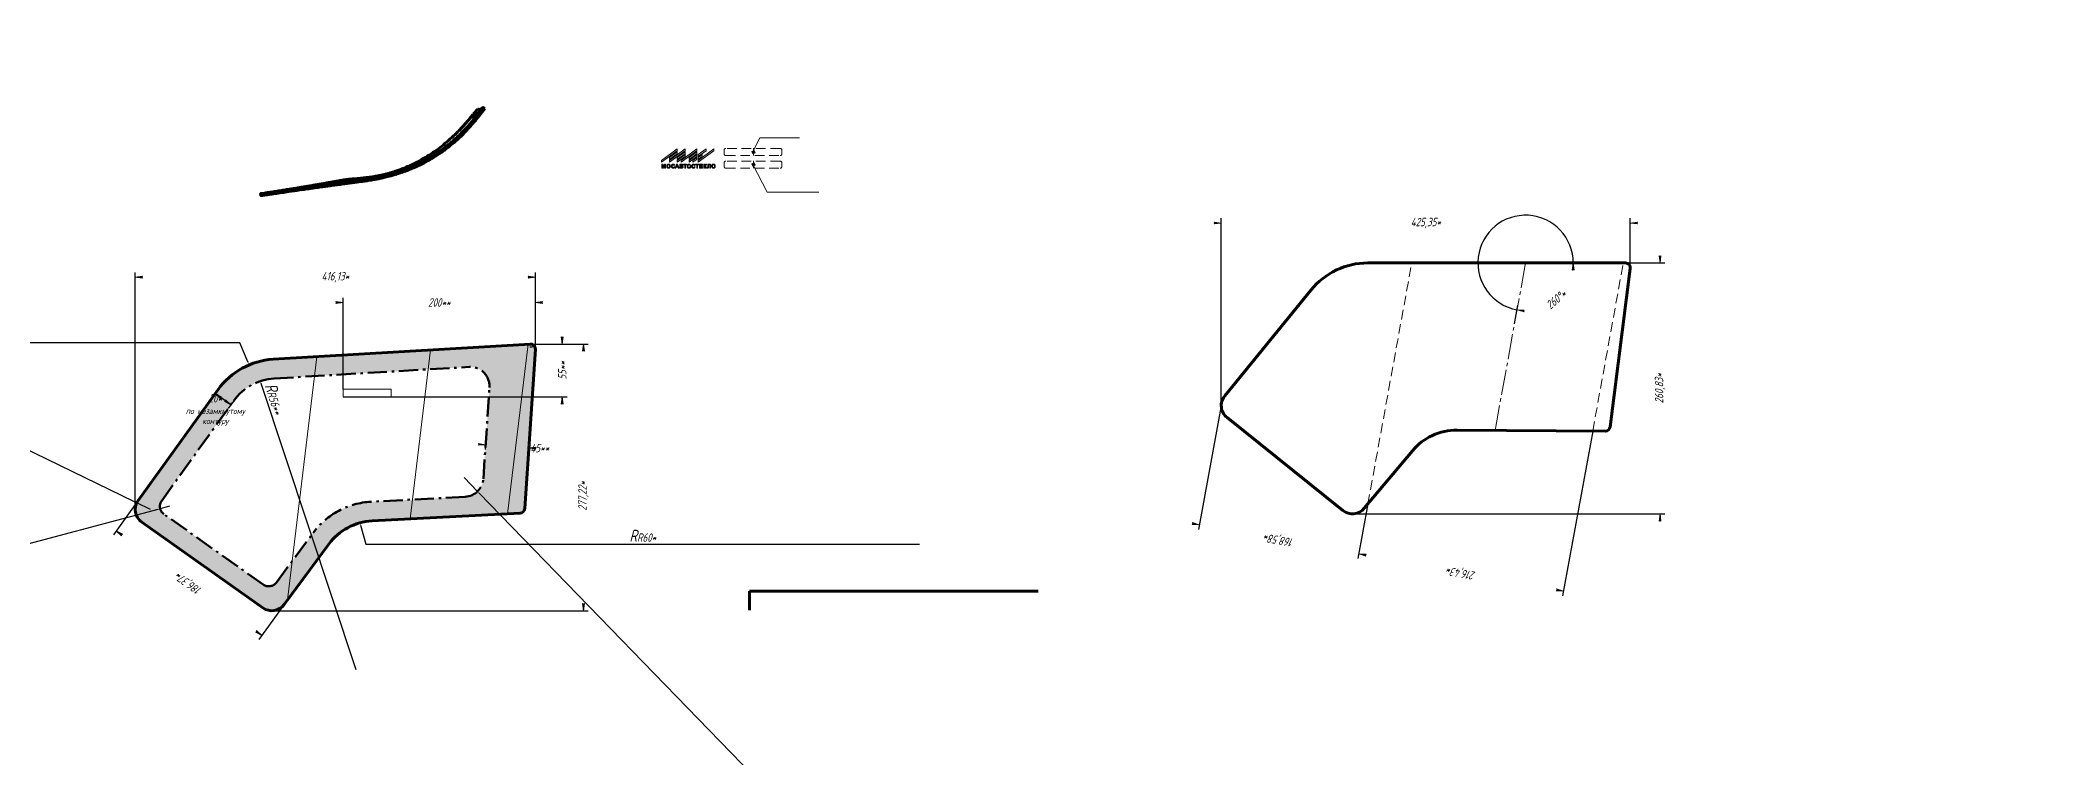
# Model space of a CAD drawing. Header units: millimetres. Extents: x 0 to 840, y 0 to 297.
import ezdxf

# ---------------------------------------------------------------- set-up
doc = ezdxf.new("R2010")
doc.units = ezdxf.units.MM
for name, pattern in [('K5LT32768', [13, 8, -2, 1, -2]), ('K5LT32769', [0]), ('K5LT32770', [0]), ('K5LT32771', [0]), ('K5LT_AUXILIARY', [0]), ('K5LT_AXLED', [15.057379, 10.557379, -1.5, 1.5, -1.5]), ('K5LT_BASIC', [0]), ('K5LT_DASHED', [6, 4, -2]), ('K5LT_THIN', [0])]:
    doc.linetypes.add(name, pattern=pattern)
doc.layers.add('Системный слой', color=7, linetype='Continuous')
doc.styles.add('KDIMTEXTSTYLE', font='GOST_AU.SHX', dxfattribs={"width": 0.96, "oblique": 15, "height": 5})
doc.dimstyles.new('KDIMSTYLE (0.40)', dxfattribs={"dimtxt": 5, "dimasz": 1, "dimexe": 2, "dimexo": 0, "dimgap": 1, "dimtad": 1, "dimlfac": 2.5, "dimtxsty": 'KDIMTEXTSTYLE', "dimsah": 1, "dimcen": 0, "dimdle": 1, "dimadec": 0, "dimazin": 0, "dimtfac": 0.667, "dimtmove": 0, "dimatfit": 3, "dimfxl": 1, "dimtvp": 1, "dimtolj": 1, "dimtzin": 0, "dimarcsym": 0})

msp = doc.modelspace()

# ---------------------------------------------------------------- blocks, each defined once
blk = doc.blocks.new('U0')
at = {"layer": 'Системный слой', "color": 7, "linetype": 'K5LT_THIN', "lineweight": 18}
for p, q in [((125.91, 148.74), (125.91, 151.94)), ((125.91, 151.94), (145.91, 151.94)), ((145.91, 151.94), (145.91, 148.74)), ((145.91, 148.74), (125.91, 148.74))]:
    blk.add_line(p, q, dxfattribs=at)
blk = doc.blocks.new('KDIMARROW_01')
at = {"layer": 'Системный слой'}
blk.add_hatch(color=0, dxfattribs=at).paths.add_polyline_path([(-3, -0.39), (0, 0), (-3, 0.39), (-2.7, 0)])
at = {"layer": 'Системный слой', "color": 0, "linetype": 'K5LT_THIN', "lineweight": 18}
for p, q in [((-2.7, 0), (-3, 0.39)), ((-3, 0.39), (0, 0)), ((0, 0), (-3, -0.39)), ((-3, -0.39), (-2.7, 0)), ((0, 0), (-1, 0))]:
    blk.add_line(p, q, dxfattribs=at)
blk = doc.blocks.new('KDIMARROW_02')
at = {"layer": 'Системный слой'}
blk.add_hatch(color=0, dxfattribs=at).paths.add_polyline_path([(2.7, 0), (3, 0.39), (0, 0), (3, -0.39)])
at = {"layer": 'Системный слой', "color": 0, "linetype": 'K5LT_THIN', "lineweight": 18}
for p, q in [((0, 0), (-1, 0)), ((3, 0.39), (0, 0)), ((0, 0), (3, -0.39)), ((0, 0), (5, 0)), ((2.7, 0), (3, 0.39)), ((3, -0.39), (2.7, 0))]:
    blk.add_line(p, q, dxfattribs=at)
blk = doc.blocks.new('U4')
at = {"layer": 'Системный слой', "color": 7, "linetype": 'K5LT_DASHED', "lineweight": 18}
for p, q in [((284.44, 246.09), (284.44, 244.59)), ((307.69, 246.84), (285.19, 246.84)), ((285.19, 243.84), (307.69, 243.84)), ((308.44, 246.09), (308.44, 244.59))]:
    blk.add_line(p, q, dxfattribs=at)
for centre, start, end in [((285.19, 246.09), 90, 180), ((285.19, 244.59), 180, 270), ((307.69, 246.09), 0, 90), ((307.69, 244.59), 270, 0)]:
    blk.add_arc(centre, 0.75, start, end, dxfattribs=at)
blk = doc.blocks.new('U5')
at = {"layer": 'Системный слой', "color": 7, "linetype": 'K5LT_DASHED', "lineweight": 18}
for p, q in [((307.69, 252.11), (285.19, 252.11)), ((284.44, 251.36), (284.44, 249.86)), ((285.19, 249.11), (307.69, 249.11)), ((308.44, 251.36), (308.44, 249.86))]:
    blk.add_line(p, q, dxfattribs=at)
for centre, start, end in [((285.19, 251.36), 90, 180), ((307.69, 251.36), 0, 90), ((285.19, 249.86), 180, 270), ((307.69, 249.86), 270, 0)]:
    blk.add_arc(centre, 0.75, start, end, dxfattribs=at)

# ---------------------------------------------------------------- dimensions: what is measured, and where the dimension line sits
at = {"layer": 'Системный слой', "color": 7}
for base, p1, p2, location, override in [((491.2462, 221.0576), (661.3844, 202.4639), (491.2462, 145.1449), (576.3153, 221.0576), {"dimexo": 0, "dimpost": '\\H3.5;\\W0.965;\\Q15;<>\\H3.5;\\W0.965;\\Q15;\\Q15;*', "dimblk1": 'KDIMARROW_01', "dimblk2": 'KDIMARROW_01', "dimse1": 0, "dimse2": 0, "dimclrt": 7, "dimtolj": 1}), ((205.90903, 198.5233), (39.45505, 101.95521), (205.90903, 168.60789), (122.68204, 198.5233), {"dimexo": 0, "dimpost": '\\H3.5;\\W0.965;\\Q15;<>\\H3.5;\\W0.965;\\Q15;\\Q15;*', "dimblk1": 'KDIMARROW_01', "dimblk2": 'KDIMARROW_01', "dimse1": 0, "dimse2": 0, "dimclrt": 7, "dimtolj": 1}), ((125.909, 188.0089), (205.909, 168.8742), (125.909, 151.9375), (165.909, 188.0089), {"dimexo": 0, "dimpost": '\\H3.5;\\W0.965;\\Q15;<>\\H3.5;\\W0.965;\\Q15;\\Q15;**', "dimblk1": 'KDIMARROW_01', "dimblk2": 'KDIMARROW_01', "dimse1": 0, "dimse2": 0, "dimclrt": 7, "dimtolj": 1})]:
    msp.add_linear_dim(base=base, p1=p1, p2=p2, location=location, dimstyle='KDIMSTYLE (0.40)', override=override, dxfattribs=at).render()
for base, p1, p2, angle, location, override in [((673.7743, 100.1323), (659.3844, 204.4639), (545.8306, 100.1323), 90, (673.7743, 152.2981), {"dimexo": 0, "dimpost": '\\H3.5;\\W0.965;\\Q15;<>\\H3.5;\\W0.965;\\Q15;\\Q15;*', "dimblk1": 'KDIMARROW_01', "dimblk2": 'KDIMARROW_01', "dimse1": 0, "dimse2": 0, "dimclrt": 7, "dimtolj": 1}), ((225.909, 170.7375), (96.2253, 59.8509), (203.795, 170.7375), 90, (225.909, 107.5375), {"dimexo": 0, "dimpost": '\\H3.5;\\W0.965;\\Q15;<>\\H3.5;\\W0.965;\\Q15;\\Q15;*', "dimblk1": 'KDIMARROW_01', "dimblk2": 'KDIMARROW_01', "dimse1": 0, "dimse2": 0, "dimclrt": 7, "dimtolj": 1}), ((217.0915, 148.7375), (203.795, 170.7375), (125.909, 148.7375), 90, (217.0915, 159.7375), {"dimexo": 0, "dimpost": '\\H3.5;\\W0.965;\\Q15;<>\\H3.5;\\W0.965;\\Q15;\\Q15;**', "dimblk1": 'KDIMARROW_01', "dimblk2": 'KDIMARROW_01', "dimse1": 0, "dimse2": 0, "dimclrt": 7, "dimtolj": 1}), ((548.4547, 83.481), (491.2768, 145.8491), (552.2344, 104.223), 169.6724643, (515.2846, 89.5255), {"dimexo": 0, "dimpost": '\\H3.5;\\W0.965;\\Q15;<>\\H3.5;\\W0.965;\\Q15;\\Q15;*', "dimblk1": 'KDIMARROW_01', "dimblk2": 'KDIMARROW_01', "dimse1": 0, "dimse2": 0, "dimclrt": 7, "dimtolj": 1}), ((548.4547, 83.481), (645.7605, 134.5519), (552.2344, 104.223), 169.6724643, (591.0402, 75.7207), {"dimexo": 0, "dimpost": '\\H3.5;\\W0.965;\\Q15;<>\\H3.5;\\W0.965;\\Q15;\\Q15;*', "dimblk1": 'KDIMARROW_01', "dimblk2": 'KDIMARROW_01', "dimse1": 0, "dimse2": 0, "dimclrt": 7, "dimtolj": 1}), ((203.1742, 127.6192), (185.379, 131.2877), (201.4837, 102.282), 176.1828297, (207.6886, 127.4515), {"dimexo": 0, "dimtoh": 1, "dimpost": '\\H3.5;\\W0.965;\\Q15;<>\\H3.5;\\W0.965;\\Q15;\\Q15;**', "dimblk1": 'KDIMARROW_01', "dimblk2": 'KDIMARROW_01', "dimse1": 0, "dimse2": 0, "dimclrt": 7, "dimtmove": 1, "dimtolj": 1}), ((31.5877, 93.0811), (101.3837, 62.4397), (40.885, 105.9951), 144.2483615, (61.837, 71.3033), {"dimexo": 0, "dimpost": '\\H3.5;\\W0.965;\\Q15;<>\\H3.5;\\W0.965;\\Q15;\\Q15;*', "dimblk1": 'KDIMARROW_01', "dimblk2": 'KDIMARROW_01', "dimse1": 0, "dimse2": 0, "dimclrt": 7, "dimtolj": 1})]:
    msp.add_linear_dim(base=base, p1=p1, p2=p2, angle=angle, location=location, dimstyle='KDIMSTYLE (0.40)', override=override, dxfattribs=at).render()
msp.add_angular_dim_2l(base=(614.4841, 184.9234), line1=((617.8434, 204.4639), (613.2265, 179.1281)), line2=((617.8434, 204.4639), (659.3844, 204.4639)), location=(630.5446, 189.2391), dimstyle='KDIMSTYLE (0.40)', override={"dimpost": '\\H3.5;\\W0.965;\\Q15;<>\\H3.5;\\W0.965;\\Q15;\\Q15;*', "dimblk1": 'KDIMARROW_01', "dimblk2": 'KDIMARROW_01', "dimclrt": 7, "dimtolj": 1}, dxfattribs=at).render()
msp.add_radius_dim(center=(203.9135, 168.741), mpoint=(205.2289, 170.2475), text='\\H3.5;\\W0.965;\\Q15;R\\H3.5;\\W0.965;\\Q15;\\Q15;3...5*\\X\\H3.5;\\W0.965;\\Q15;\\Q15;\\H2.50;2 радиуса\\Q15;', dimstyle='KDIMSTYLE (0.40)', override={"dimtih": 1, "dimtoh": 1, "dimblk2": 'KDIMARROW_02', "dimclrt": 7, "dimtofl": 0, "dimtmove": 1, "dimtolj": 1}, dxfattribs=at).render()
msp.add_radius_dim(center=(98.596, 134.041), radius=30.4, location=(83.039, 171.256), text='\\H3.5;\\W0.965;\\Q15;R\\H3.5;\\W0.965;\\Q15;\\Q15;76\\H3.5;\\W0.965;\\Q15;\\Q15;*', dimstyle='KDIMSTYLE (0.40)', override={"dimtih": 1, "dimtoh": 1, "dimblk2": 'KDIMARROW_02', "dimclrt": 7, "dimtofl": 0, "dimtmove": 1, "dimtolj": 1}, dxfattribs=at).render()
msp.add_aligned_dim(p1=(80.428, 147.1438), p2=(73.9394, 151.8233), distance=2.0503, dimstyle='KDIMSTYLE (0.40)', override={"dimexo": 0, "dimtoh": 1, "dimpost": '\\H3.5;\\W0.965;\\Q15;<>\\H3.5;\\W0.965;\\Q15;\\Q15;*\\X\\H3.5;\\W0.965;\\Q15;\\Q15;\\H2.50;по незамкнутому\\Q15;\\X\\H3.5;\\W0.965;\\Q15;\\Q15;\\H2.50;контуру\\Q15;', "dimblk1": 'KDIMARROW_01', "dimblk2": 'KDIMARROW_01', "dimse1": 0, "dimse2": 0, "dimclrt": 7, "dimtmove": 1, "dimtolj": 1}, dxfattribs=at).render()
for center, radius, location, override in [((98.596, 134.041), 22.4, (94.3198, 146.9271), {"dimpost": '\\H3.5;\\W0.965;\\Q15;R<>\\H3.5;\\W0.965;\\Q15;\\Q15;**', "dimblk2": 'KDIMARROW_01', "dimclrt": 7, "dimtofl": 0, "dimtolj": 1}), ((139.2409, 73.2084), 24, (135.3705, 87.5004), {"dimtih": 1, "dimtoh": 1, "dimpost": '\\H3.5;\\W0.965;\\Q15;R<>\\H3.5;\\W0.965;\\Q15;\\Q15;*', "dimblk2": 'KDIMARROW_01', "dimclrt": 7, "dimtofl": 0, "dimtmove": 1, "dimtolj": 1})]:
    msp.add_radius_dim(center=center, radius=radius, location=location, dimstyle='KDIMSTYLE (0.40)', override=override, dxfattribs=at).render()
for center, mpoint, override in [((176.2887, 115.2135), (181.8627, 109.475), {"dimpost": '\\H3.5;\\W0.965;\\Q15;R<>\\H3.5;\\W0.965;\\Q15;\\Q15;**\\X\\H3.5;\\W0.965;\\Q15;\\Q15;\\H2.50;2 радиуса\\Q15;', "dimblk2": 'KDIMARROW_01', "dimclrt": 7, "dimtolj": 1}), ((45.855, 101.9412), (40.0971, 104.7352), {"dimpost": '\\H3.5;\\W0.965;\\Q15;R<>\\H3.5;\\W0.965;\\Q15;\\Q15;*\\X\\H3.5;\\W0.965;\\Q15;\\Q15;\\H2.50;2 радиуса\\Q15;', "dimblk2": 'KDIMARROW_01', "dimclrt": 7, "dimtolj": 1}), ((53.7008, 103.2464), (49.8347, 102.22), {"dimpost": '\\H3.5;\\W0.965;\\Q15;R<>\\H3.5;\\W0.965;\\Q15;\\Q15;**\\X\\H3.5;\\W0.965;\\Q15;\\Q15;\\H2.50;2 радиуса\\Q15;', "dimblk2": 'KDIMARROW_01', "dimclrt": 7, "dimtolj": 1})]:
    msp.add_radius_dim(center=center, mpoint=mpoint, dimstyle='KDIMSTYLE (0.40)', override=override, dxfattribs=at).render()

# ---------------------------------------------------------------- hatches: boundary and pattern name
at = {"layer": 'Системный слой'}
h = msp.add_hatch(color=7, dxfattribs=at)
h.paths.add_polyline_path([(264.9493, 251.0739), (264.9493, 251.0741), (264.9493, 251.076), (264.9493, 251.085), (264.9493, 251.1222), (264.9493, 251.2557), (264.9493, 251.3701), (264.9493, 251.4313), (264.9493, 251.4624), (264.9493, 251.478), (264.9493, 251.4945), (264.9493, 251.519), (264.9493, 251.5553), (264.9493, 251.6084), (264.9493, 251.6832), (264.9493, 251.778), (264.9493, 251.8594), (264.9473, 251.8636), (264.9319, 251.8523), (264.8572, 251.7981), (264.5502, 251.575), (263.4474, 250.7737), (262.5032, 250.0878), (261.9983, 249.721), (261.7425, 249.5351), (261.614, 249.4417), (261.4809, 249.3451), (261.2822, 249.2007), (260.9869, 248.9861), (260.5545, 248.6719), (259.9445, 248.2287), (259.1663, 247.6634), (258.4767, 247.1624), (258.4166, 247.1184), (258.4166, 247.1166), (258.4166, 247.1075), (258.4166, 247.0703), (258.4166, 246.9368), (258.4166, 246.8224), (258.4166, 246.7612), (258.4166, 246.7302), (258.4166, 246.7145), (258.4166, 246.6981), (258.4166, 246.6736), (258.4166, 246.6372), (258.4166, 246.5841), (258.4166, 246.5093), (258.4166, 246.4145), (258.4166, 246.3331), (258.4185, 246.329), (258.4287, 246.3364), (258.474, 246.3693), (258.657, 246.5022), (259.3334, 246.9937), (260.5094, 247.8481), (261.1842, 248.3384), (261.5311, 248.5904), (261.7055, 248.7171), (261.8156, 248.7971), (261.9802, 248.9167), (262.2256, 249.095), (262.5879, 249.3582), (263.1104, 249.7378), (263.8185, 250.2523), (264.6149, 250.8309)])
h.paths.add_polyline_path([(264.9493, 250.6784), (264.9483, 250.6777), (264.9406, 250.6721), (264.9033, 250.645), (264.75, 250.5336), (264.1992, 250.1334), (263.7267, 249.7901), (263.474, 249.6065), (263.3459, 249.5134), (263.2815, 249.4667), (263.2148, 249.4182), (263.1151, 249.3458), (262.9671, 249.2382), (262.7504, 249.0808), (262.4448, 248.8587), (262.0553, 248.5758), (261.7119, 248.3262), (261.683, 248.305), (261.683, 248.3015), (261.683, 248.283), (261.683, 248.2067), (261.683, 248.0601), (261.683, 247.9744), (261.683, 247.9302), (261.683, 247.9079), (261.683, 247.8948), (261.683, 247.8752), (261.683, 247.8461), (261.683, 247.8032), (261.683, 247.7411), (261.683, 247.6566), (261.683, 247.5597), (261.684, 247.5149), (261.6917, 247.5205), (261.729, 247.5476), (261.8826, 247.6592), (262.4343, 248.0601), (262.9063, 248.4029), (263.1586, 248.5863), (263.2866, 248.6792), (263.3509, 248.7259), (263.4176, 248.7745), (263.5174, 248.8469), (263.6655, 248.9545), (263.8823, 249.1121), (264.1881, 249.3343), (264.5776, 249.6173), (264.9208, 249.8665), (264.9493, 249.8875), (264.9493, 249.8894), (264.9493, 249.8984), (264.9493, 249.9356), (264.9493, 250.0693), (264.9493, 250.1836), (264.9493, 250.2448), (264.9493, 250.2758), (264.9493, 250.2914), (264.9493, 250.3079), (264.9493, 250.3324), (264.9493, 250.3687), (264.9493, 250.4219), (264.9493, 250.4967), (264.9493, 250.5915), (264.9493, 250.6729)])
h.paths.add_polyline_path([(268.2157, 251.0739), (268.2157, 251.0741), (268.2157, 251.076), (268.2157, 251.085), (268.2157, 251.122), (268.2157, 251.255), (268.2157, 251.3697), (268.2157, 251.4311), (268.2157, 251.4623), (268.2157, 251.478), (268.2157, 251.4944), (268.2157, 251.5188), (268.2157, 251.5551), (268.2157, 251.6082), (268.2157, 251.6829), (268.2157, 251.7776), (268.2157, 251.8593), (268.2137, 251.8636), (268.185, 251.8427), (268.0316, 251.7312), (267.4011, 251.2731), (266.1909, 250.3938), (265.484, 249.8803), (265.1193, 249.6153), (264.9359, 249.482), (264.8302, 249.4053), (264.6724, 249.2906), (264.4369, 249.1195), (264.0887, 248.8665), (263.5847, 248.5004), (262.8951, 247.9993), (262.094, 247.4173), (261.683, 247.1184), (261.683, 247.1166), (261.683, 247.1075), (261.683, 247.0703), (261.683, 246.9368), (261.683, 246.8224), (261.683, 246.7612), (261.683, 246.7302), (261.683, 246.7145), (261.683, 246.6981), (261.683, 246.6736), (261.683, 246.6372), (261.683, 246.5841), (261.683, 246.5093), (261.683, 246.4145), (261.683, 246.3331), (261.6849, 246.329), (261.7004, 246.3402), (261.775, 246.3944), (262.0821, 246.6175), (263.1849, 247.4188), (264.129, 248.1047), (264.6339, 248.4716), (264.8898, 248.6575), (265.0183, 248.7508), (265.1513, 248.8475), (265.3501, 248.9919), (265.6454, 249.2064), (266.0778, 249.5206), (266.6878, 249.9638), (267.4659, 250.5291), (268.1555, 251.0302)])
h.paths.add_polyline_path([(268.2157, 250.6784), (268.2147, 250.6777), (268.207, 250.6721), (268.1697, 250.645), (268.0164, 250.5336), (267.4656, 250.1334), (266.9931, 249.7901), (266.7404, 249.6065), (266.6122, 249.5134), (266.5479, 249.4667), (266.4811, 249.4182), (266.3815, 249.3458), (266.2334, 249.2382), (266.0167, 249.0808), (265.7111, 248.8587), (265.3216, 248.5758), (264.9782, 248.3262), (264.9493, 248.305), (264.9493, 248.3015), (264.9493, 248.283), (264.9493, 248.2067), (264.9493, 248.0601), (264.9493, 247.9744), (264.9493, 247.9302), (264.9493, 247.9079), (264.9493, 247.8948), (264.9493, 247.8752), (264.9493, 247.8461), (264.9493, 247.8032), (264.9493, 247.7411), (264.9493, 247.6566), (264.9493, 247.5597), (264.9503, 247.5149), (264.958, 247.5205), (264.9953, 247.5476), (265.1489, 247.6592), (265.7007, 248.0601), (266.1726, 248.4029), (266.425, 248.5863), (266.5529, 248.6792), (266.6172, 248.7259), (266.684, 248.7745), (266.7837, 248.8469), (266.9319, 248.9545), (267.1487, 249.1121), (267.4545, 249.3343), (267.844, 249.6173), (268.1871, 249.8665), (268.2157, 249.8875), (268.2157, 249.8894), (268.2157, 249.8984), (268.2157, 249.9356), (268.2157, 250.0693), (268.2157, 250.1836), (268.2157, 250.2448), (268.2157, 250.2758), (268.2157, 250.2914), (268.2157, 250.3079), (268.2157, 250.3324), (268.2157, 250.3687), (268.2157, 250.4219), (268.2157, 250.4967), (268.2157, 250.5915), (268.2157, 250.6729)])
h.paths.add_polyline_path([(264.9493, 247.1187), (264.9493, 247.1184), (264.9493, 247.1166), (264.9493, 247.1076), (264.9493, 247.0705), (264.9493, 246.9374), (264.9493, 246.8228), (264.9493, 246.7614), (264.9493, 246.7303), (264.9493, 246.7145), (264.9493, 246.6981), (264.9493, 246.6737), (264.9493, 246.6374), (264.9493, 246.5843), (264.9493, 246.5096), (264.9493, 246.4149), (264.9493, 246.3333), (264.9503, 246.3283), (264.9647, 246.3387), (265.0414, 246.3945), (265.3567, 246.6236), (265.9619, 247.0632), (266.3153, 247.32), (266.4976, 247.4525), (266.5894, 247.5192), (266.6425, 247.5578), (266.7218, 247.6154), (266.84, 247.7012), (267.0147, 247.8282), (267.2676, 248.0119), (267.6133, 248.2631), (268.0137, 248.554), (268.2157, 248.701), (268.2157, 248.7029), (268.2157, 248.7119), (268.2157, 248.7491), (268.2157, 248.8828), (268.2157, 248.9971), (268.2157, 249.0582), (268.2157, 249.0892), (268.2157, 249.1049), (268.2157, 249.1213), (268.2157, 249.1458), (268.2157, 249.1822), (268.2157, 249.2353), (268.2157, 249.3101), (268.2157, 249.4049), (268.2157, 249.4863), (268.2147, 249.4911), (268.207, 249.4855), (268.1696, 249.4583), (268.016, 249.3467), (267.4643, 248.9459), (266.9924, 248.603), (266.74, 248.4197), (266.6121, 248.3267), (266.5478, 248.28), (266.481, 248.2315), (266.3813, 248.159), (266.2331, 248.0514), (266.0163, 247.8938), (265.7105, 247.6717), (265.321, 247.3887), (264.9778, 247.1394)])
h.paths.add_polyline_path([(273.1153, 251.865), (273.1133, 251.8635), (273.0977, 251.8522), (273.0221, 251.7973), (272.7115, 251.5716), (271.5971, 250.7619), (270.66, 250.0811), (270.1596, 249.7175), (269.9061, 249.5333), (269.7788, 249.4409), (269.6452, 249.3438), (269.4455, 249.1987), (269.1489, 248.9832), (268.7148, 248.6678), (268.1027, 248.2231), (267.3233, 247.6569), (266.6385, 247.1593), (266.5826, 247.1184), (266.5826, 247.1166), (266.5826, 247.1075), (266.5826, 247.0703), (266.5826, 246.9368), (266.5826, 246.8224), (266.5826, 246.7612), (266.5826, 246.7302), (266.5826, 246.7145), (266.5826, 246.6981), (266.5826, 246.6736), (266.5826, 246.6372), (266.5826, 246.5841), (266.5826, 246.5093), (266.5826, 246.4145), (266.5826, 246.3331), (266.5845, 246.329), (266.6, 246.3402), (266.6746, 246.3944), (266.9817, 246.6175), (268.0845, 247.4188), (269.0286, 248.1047), (269.5335, 248.4716), (269.7894, 248.6575), (269.9179, 248.7508), (270.0509, 248.8475), (270.2497, 248.9919), (270.545, 249.2064), (270.9774, 249.5206), (271.5874, 249.9638), (272.3655, 250.5291), (273.0551, 251.0302), (273.1153, 251.0741), (273.1153, 251.0753), (273.1153, 251.0808), (273.1153, 251.1031), (273.1153, 251.1851), (273.1153, 251.3275), (273.1153, 251.4092), (273.1153, 251.4512), (273.1153, 251.4724), (273.1153, 251.4861), (273.1153, 251.5064), (273.1153, 251.5367), (273.1153, 251.5814), (273.1153, 251.6458), (273.1153, 251.7325), (273.1153, 251.8285)])
h.paths.add_polyline_path([(273.1153, 250.6784), (273.1143, 250.6777), (273.1066, 250.6721), (273.0693, 250.645), (272.916, 250.5336), (272.3652, 250.1334), (271.8927, 249.7901), (271.64, 249.6065), (271.5118, 249.5134), (271.4475, 249.4667), (271.3807, 249.4182), (271.2811, 249.3458), (271.133, 249.2382), (270.9163, 249.0808), (270.6107, 248.8587), (270.2212, 248.5758), (269.8778, 248.3262), (269.8489, 248.305), (269.8489, 248.3015), (269.8489, 248.283), (269.8489, 248.2067), (269.8489, 248.0601), (269.8489, 247.9744), (269.8489, 247.9302), (269.8489, 247.9079), (269.8489, 247.8948), (269.8489, 247.8752), (269.8489, 247.8461), (269.8489, 247.8032), (269.8489, 247.7411), (269.8489, 247.6566), (269.8489, 247.5597), (269.8499, 247.5149), (269.8576, 247.5205), (269.8949, 247.5476), (270.0485, 247.6592), (270.6003, 248.0601), (271.0722, 248.4029), (271.3246, 248.5863), (271.4525, 248.6792), (271.5168, 248.7259), (271.5836, 248.7745), (271.6833, 248.8469), (271.8315, 248.9545), (272.0483, 249.1121), (272.3541, 249.3343), (272.7436, 249.6173), (273.0867, 249.8665), (273.1153, 249.8875), (273.1153, 249.8894), (273.1153, 249.8984), (273.1153, 249.9356), (273.1153, 250.0693), (273.1153, 250.1836), (273.1153, 250.2448), (273.1153, 250.2758), (273.1153, 250.2914), (273.1153, 250.3079), (273.1153, 250.3324), (273.1153, 250.3687), (273.1153, 250.4219), (273.1153, 250.4967), (273.1153, 250.5915), (273.1153, 250.6729)])
h.paths.add_polyline_path([(273.1153, 248.7008), (273.1153, 248.701), (273.1153, 248.7029), (273.1153, 248.7119), (273.1153, 248.7489), (273.1153, 248.882), (273.1153, 248.9966), (273.1153, 249.058), (273.1153, 249.0891), (273.1153, 249.1048), (273.1153, 249.1212), (273.1153, 249.1457), (273.1153, 249.182), (273.1153, 249.2351), (273.1153, 249.3098), (273.1153, 249.4045), (273.1153, 249.4861), (273.1143, 249.4911), (273.0999, 249.4806), (273.0232, 249.4249), (272.7078, 249.1957), (272.1027, 248.7561), (271.7493, 248.4993), (271.567, 248.3669), (271.4752, 248.3002), (271.4221, 248.2616), (271.3428, 248.204), (271.2246, 248.1182), (271.0498, 247.9912), (270.797, 247.8075), (270.4513, 247.5563), (270.0509, 247.2654), (269.8489, 247.1184), (269.8489, 247.1166), (269.8489, 247.1075), (269.8489, 247.0703), (269.8489, 246.9367), (269.8489, 246.8223), (269.8489, 246.7612), (269.8489, 246.7301), (269.8489, 246.7145), (269.8489, 246.6981), (269.8489, 246.6736), (269.8489, 246.6372), (269.8489, 246.5841), (269.8489, 246.5093), (269.8489, 246.4145), (269.8489, 246.3331), (269.8499, 246.3283), (269.8576, 246.3339), (269.8949, 246.361), (270.0485, 246.4726), (270.6003, 246.8735), (271.0722, 247.2164), (271.3246, 247.3997), (271.4525, 247.4927), (271.5168, 247.5394), (271.5836, 247.5879), (271.6833, 247.6604), (271.8315, 247.768), (272.0483, 247.9256), (272.3541, 248.1477), (272.7436, 248.4307), (273.0867, 248.68)])
h.paths.add_polyline_path([(273.1153, 247.5142), (273.1153, 247.5144), (273.1153, 247.5163), (273.1153, 247.5253), (273.1153, 247.5624), (273.1153, 247.6956), (273.1153, 247.8102), (273.1153, 247.8715), (273.1153, 247.9026), (273.1153, 247.9183), (273.1153, 247.9347), (273.1153, 247.9592), (273.1153, 247.9955), (273.1153, 248.0486), (273.1153, 248.1233), (273.1153, 248.218), (273.1153, 248.2996), (273.1148, 248.3049), (273.1076, 248.2997), (273.0692, 248.2718), (272.9114, 248.1572), (272.6089, 247.9374), (272.4322, 247.809), (272.341, 247.7427), (272.2951, 247.7094), (272.2683, 247.6899), (272.2284, 247.661), (272.169, 247.6178), (272.0811, 247.554), (271.9541, 247.4617), (271.7807, 247.3356), (271.5805, 247.1902), (271.482, 247.1184), (271.482, 247.1166), (271.482, 247.1075), (271.482, 247.0703), (271.482, 246.9365), (271.482, 246.8223), (271.482, 246.7611), (271.482, 246.7301), (271.482, 246.7145), (271.482, 246.698), (271.482, 246.6735), (271.482, 246.6372), (271.482, 246.584), (271.482, 246.5092), (271.482, 246.4144), (271.482, 246.3331), (271.4825, 246.3279), (271.4863, 246.3307), (271.505, 246.3443), (271.5819, 246.4002), (271.858, 246.6007), (272.0939, 246.7721), (272.22, 246.8637), (272.284, 246.9102), (272.3162, 246.9336), (272.3498, 246.958), (272.3999, 246.9944), (272.4743, 247.0485), (272.5832, 247.1276), (272.7366, 247.2391), (272.9317, 247.3808), (273.1021, 247.5046)])
h.paths.add_polyline_path([(273.643, 248.7008), (273.644, 248.7015), (273.6517, 248.7071), (273.689, 248.7342), (273.8423, 248.8456), (274.3931, 249.2458), (274.8656, 249.589), (275.1183, 249.7726), (275.2464, 249.8657), (275.3108, 249.9125), (275.3776, 249.961), (275.4772, 250.0334), (275.6253, 250.1409), (275.842, 250.2984), (276.1476, 250.5204), (276.537, 250.8033), (276.8805, 251.0529), (276.9094, 251.0741), (276.9094, 251.0776), (276.9094, 251.0962), (276.9094, 251.1724), (276.9094, 251.319), (276.9094, 251.4047), (276.9094, 251.4489), (276.9094, 251.4712), (276.9094, 251.4844), (276.9094, 251.5039), (276.9094, 251.533), (276.9094, 251.576), (276.9094, 251.638), (276.9094, 251.7226), (276.9094, 251.8194), (276.9084, 251.8643), (276.9007, 251.8587), (276.8633, 251.8315), (276.7097, 251.7199), (276.158, 251.3191), (275.6861, 250.9762), (275.4337, 250.7928), (275.3058, 250.6999), (275.2415, 250.6531), (275.1747, 250.6046), (275.075, 250.5322), (274.9268, 250.4245), (274.71, 250.267), (274.4042, 250.0448), (274.0147, 249.7618), (273.6715, 249.5125), (273.643, 249.4915), (273.643, 249.4897), (273.643, 249.4806), (273.643, 249.4434), (273.643, 249.3098), (273.643, 249.1955), (273.643, 249.1343), (273.643, 249.1033), (273.643, 249.0876), (273.643, 249.0712), (273.643, 249.0467), (273.643, 249.0104), (273.643, 248.9572), (273.643, 248.8824), (273.643, 248.7877), (273.643, 248.7063)])
h.paths.add_polyline_path([(273.643, 248.3053), (273.643, 248.305), (273.643, 248.3032), (273.643, 248.2942), (273.643, 248.2571), (273.643, 248.1239), (273.643, 248.0093), (273.643, 247.948), (273.643, 247.9168), (273.643, 247.9011), (273.643, 247.8847), (273.643, 247.8603), (273.643, 247.824), (273.643, 247.7709), (273.643, 247.6961), (273.643, 247.6014), (273.643, 247.5198), (273.6435, 247.5145), (273.6507, 247.5198), (273.6891, 247.5476), (273.8468, 247.6623), (274.1494, 247.8821), (274.3261, 248.0105), (274.4172, 248.0767), (274.4632, 248.1101), (274.4899, 248.1295), (274.5298, 248.1585), (274.5892, 248.2016), (274.6771, 248.2655), (274.8041, 248.3578), (274.9775, 248.4838), (275.1777, 248.6292), (275.2762, 248.701), (275.2762, 248.7029), (275.2762, 248.7119), (275.2762, 248.7492), (275.2762, 248.8829), (275.2762, 248.9971), (275.2762, 249.0582), (275.2762, 249.0893), (275.2762, 249.1049), (275.2762, 249.1213), (275.2762, 249.1458), (275.2762, 249.1822), (275.2762, 249.2354), (275.2762, 249.3102), (275.2762, 249.4049), (275.2762, 249.4863), (275.2757, 249.4914), (275.2718, 249.4886), (275.2531, 249.475), (275.1763, 249.4192), (274.9002, 249.2186), (274.6643, 249.0473), (274.5382, 248.9556), (274.4742, 248.9092), (274.4421, 248.8858), (274.4085, 248.8614), (274.3584, 248.825), (274.284, 248.7709), (274.1751, 248.6918), (274.0216, 248.5804), (273.8266, 248.4386), (273.6562, 248.3149)])
h.paths.add_polyline_path([(273.643, 247.1187), (273.643, 247.1184), (273.643, 247.1166), (273.643, 247.1076), (273.643, 247.0705), (273.643, 246.9375), (273.643, 246.8228), (273.643, 246.7614), (273.643, 246.7303), (273.643, 246.7146), (273.643, 246.6981), (273.643, 246.6737), (273.643, 246.6374), (273.643, 246.5844), (273.643, 246.5097), (273.643, 246.4149), (273.643, 246.3333), (273.6449, 246.329), (273.6737, 246.3499), (273.8271, 246.4613), (274.4576, 246.9194), (275.6678, 247.7987), (276.3748, 248.3123), (276.7394, 248.5772), (276.9229, 248.7105), (277.0285, 248.7872), (277.1864, 248.9019), (277.4218, 249.073), (277.7701, 249.326), (278.274, 249.6922), (278.9637, 250.1932), (279.7647, 250.7752), (280.1758, 251.0741), (280.1758, 251.076), (280.1758, 251.085), (280.1758, 251.1222), (280.1758, 251.2558), (280.1758, 251.3701), (280.1758, 251.4313), (280.1758, 251.4624), (280.1758, 251.478), (280.1758, 251.4945), (280.1758, 251.519), (280.1758, 251.5553), (280.1758, 251.6084), (280.1758, 251.6832), (280.1758, 251.778), (280.1758, 251.8594), (280.1738, 251.8636), (280.1584, 251.8523), (280.0837, 251.7981), (279.7767, 251.575), (278.6738, 250.7737), (277.7297, 250.0878), (277.2248, 249.721), (276.9689, 249.5351), (276.8404, 249.4417), (276.7074, 249.3451), (276.5086, 249.2007), (276.2133, 248.9861), (275.7809, 248.6719), (275.1709, 248.2287), (274.3928, 247.6634), (273.7031, 247.1624)])
h.paths.add_polyline_path([(258.5373, 243.8944), (258.5374, 243.8944), (258.5381, 243.8944), (258.5415, 243.8944), (258.5557, 243.8944), (258.6067, 243.8944), (258.6505, 243.8944), (258.674, 243.8944), (258.6859, 243.8944), (258.6919, 243.8944), (258.6983, 243.8944), (258.7078, 243.8944), (258.7219, 243.8944), (258.7424, 243.8944), (258.7713, 243.8944), (258.8077, 243.8944), (258.8382, 243.8944), (258.8398, 243.8948), (258.8398, 243.9004), (258.8398, 243.9304), (258.8399, 244.0538), (258.8401, 244.2893), (258.8403, 244.4268), (258.8403, 244.4978), (258.8403, 244.5335), (258.8404, 244.5545), (258.8404, 244.5858), (258.8404, 244.6324), (258.8405, 244.7012), (258.8406, 244.8007), (258.8407, 244.9364), (258.8408, 245.0922), (258.841, 245.1665), (258.8417, 245.1635), (258.8454, 245.1489), (258.8603, 245.089), (258.9139, 244.874), (258.9597, 244.6902), (258.9842, 244.5919), (258.9967, 244.542), (259.0029, 244.5169), (259.0095, 244.4906), (259.0192, 244.4514), (259.0337, 244.3932), (259.055, 244.3081), (259.0848, 244.1883), (259.1228, 244.0361), (259.1557, 243.9041), (259.1582, 243.8944), (259.1589, 243.8944), (259.1625, 243.8944), (259.1774, 243.8944), (259.2307, 243.8944), (259.2761, 243.8944), (259.3004, 243.8944), (259.3127, 243.8944), (259.3189, 243.8944), (259.3256, 243.8944), (259.3355, 243.8944), (259.3502, 243.8944), (259.3716, 243.8944), (259.4017, 243.8944), (259.4395, 243.8944), (259.4711, 243.8944), (259.4728, 243.8948), (259.4735, 243.8978), (259.4772, 243.9124), (259.4922, 243.9725), (259.5463, 244.1882), (259.5922, 244.3716), (259.6168, 244.4696), (259.6292, 244.5194), (259.6355, 244.5444), (259.6421, 244.5707), (259.6519, 244.61), (259.6665, 244.6682), (259.6878, 244.7534), (259.7179, 244.8734), (259.756, 245.0257), (259.789, 245.1574), (259.7914, 245.1665), (259.7914, 245.1635), (259.7914, 245.1489), (259.7915, 245.089), (259.7916, 244.874), (259.7918, 244.6902), (259.7919, 244.5919), (259.7919, 244.542), (259.792, 244.5169), (259.792, 244.4906), (259.792, 244.4514), (259.7921, 244.3932), (259.7921, 244.3081), (259.7922, 244.1882), (259.7924, 244.036), (259.7925, 243.904), (259.7926, 243.8944), (259.7933, 243.8944), (259.7968, 243.8944), (259.8111, 243.8944), (259.8624, 243.8944), (259.906, 243.8944), (259.9293, 243.8944), (259.9411, 243.8944), (259.9472, 243.8944), (259.9536, 243.8944), (259.9631, 243.8944), (259.9772, 243.8944), (259.9978, 243.8944), (260.0268, 243.8944), (260.0632, 243.8944), (260.0935, 243.8944), (260.095, 243.8949), (260.095, 243.8987), (260.095, 243.9172), (260.095, 243.9935), (260.095, 244.2675), (260.095, 244.5005), (260.095, 244.6251), (260.095, 244.6882), (260.095, 244.7201), (260.095, 244.7534), (260.095, 244.8031), (260.095, 244.877), (260.095, 244.985), (260.095, 245.1372), (260.095, 245.3305), (260.095, 245.4983), (260.0948, 245.5108), (260.0937, 245.5108), (260.088, 245.5108), (260.0649, 245.5108), (259.9817, 245.5108), (259.9108, 245.5108), (259.8728, 245.5108), (259.8536, 245.5108), (259.8438, 245.5108), (259.8336, 245.5108), (259.8182, 245.5108), (259.7955, 245.5108), (259.7623, 245.5108), (259.7155, 245.5108), (259.6565, 245.5108), (259.6066, 245.5108), (259.6035, 245.5104), (259.6028, 245.5078), (259.5995, 245.4952), (259.586, 245.4432), (259.5376, 245.2565), (259.4963, 245.0975), (259.4742, 245.0125), (259.463, 244.9693), (259.4573, 244.9476), (259.4514, 244.9248), (259.4426, 244.8907), (259.4294, 244.8402), (259.4103, 244.7664), (259.3832, 244.6623), (259.349, 244.5304), (259.3194, 244.4165), (259.3172, 244.4087), (259.3165, 244.4113), (259.3132, 244.4239), (259.2996, 244.4758), (259.2506, 244.6622), (259.2087, 244.8214), (259.1864, 244.9066), (259.175, 244.9497), (259.1693, 244.9715), (259.1633, 244.9943), (259.1544, 245.0283), (259.1411, 245.0788), (259.1217, 245.1526), (259.0944, 245.2566), (259.0597, 245.3885), (259.0297, 245.5026), (259.0274, 245.5108), (259.0263, 245.5108), (259.0207, 245.5108), (258.9975, 245.5108), (258.9145, 245.5108), (258.8438, 245.5108), (258.8059, 245.5108), (258.7867, 245.5108), (258.777, 245.5108), (258.7667, 245.5108), (258.7514, 245.5108), (258.7287, 245.5108), (258.6956, 245.5108), (258.649, 245.5108), (258.5901, 245.5108), (258.5403, 245.5108), (258.5373, 245.5103), (258.5373, 245.5065), (258.5373, 245.4879), (258.5373, 245.4117), (258.5373, 245.1382), (258.5373, 244.9049), (258.5373, 244.7802), (258.5373, 244.717), (258.5373, 244.6851), (258.5373, 244.6518), (258.5373, 244.6021), (258.5373, 244.5283), (258.5373, 244.4203), (258.5373, 244.2682), (258.5373, 244.0749), (258.5373, 243.9069)])
h.paths.add_polyline_path([(260.5345, 244.6928), (260.5345, 244.685), (260.5347, 244.6694), (260.5356, 244.6388), (260.5394, 244.5792), (260.5554, 244.4666), (260.6209, 244.2675), (260.7517, 244.081), (260.7649, 244.0679), (260.7921, 244.043), (260.8497, 243.9981), (260.9782, 243.9278), (261.2876, 243.8656), (261.3285, 243.8651), (261.3428, 243.8653), (261.3711, 243.8662), (261.4263, 243.8702), (261.531, 243.8869), (261.7179, 243.9554), (261.8948, 244.0912), (261.9032, 244.1003), (261.9196, 244.1189), (261.9503, 244.1579), (262.0033, 244.2426), (262.0756, 244.4391), (262.1035, 244.7084), (262.1033, 244.7243), (262.1024, 244.7556), (262.0985, 244.8166), (262.0823, 244.9318), (262.016, 245.1348), (261.8846, 245.3226), (261.8758, 245.3315), (261.8578, 245.3485), (261.8204, 245.3805), (261.7399, 245.4357), (261.5566, 245.5111), (261.3126, 245.5402), (261.3046, 245.5401), (261.2887, 245.5398), (261.2573, 245.5387), (261.1964, 245.5337), (261.0821, 245.5137), (260.9656, 245.4752), (260.9609, 245.4732), (260.9517, 245.469), (260.9333, 245.4602), (260.8974, 245.4405), (260.8285, 245.3931), (260.7571, 245.3281), (260.7532, 245.3241), (260.7455, 245.3159), (260.7305, 245.2992), (260.7022, 245.2648), (260.652, 245.1917), (260.6071, 245.1047), (260.6041, 245.0978), (260.5983, 245.0836), (260.5876, 245.0545), (260.569, 244.9931), (260.5438, 244.8575)])
h.paths.add_polyline_path([(260.8709, 244.7037), (260.8709, 244.7093), (260.871, 244.7204), (260.8715, 244.7424), (260.8737, 244.785), (260.883, 244.8646), (260.9209, 245.0018), (260.9972, 245.1246), (261.0049, 245.1328), (261.0206, 245.1485), (261.0539, 245.1767), (261.1275, 245.2209), (261.3028, 245.2599), (261.3246, 245.2602), (261.3328, 245.26), (261.349, 245.2595), (261.3805, 245.257), (261.4403, 245.2466), (261.547, 245.2039), (261.6473, 245.1205), (261.6522, 245.1148), (261.6616, 245.1031), (261.6793, 245.0783), (261.7098, 245.023), (261.7513, 244.89), (261.7671, 244.7026), (261.767, 244.6912), (261.7665, 244.6689), (261.7642, 244.6257), (261.7547, 244.5448), (261.7158, 244.4053), (261.6392, 244.2828), (261.634, 244.2772), (261.6235, 244.2664), (261.6018, 244.246), (261.5556, 244.211), (261.4521, 244.1631), (261.3165, 244.145), (261.3086, 244.1451), (261.293, 244.1457), (261.2624, 244.1483), (261.204, 244.1591), (261.098, 244.2033), (260.9954, 244.2897), (260.9904, 244.2956), (260.9806, 244.3077), (260.9622, 244.3333), (260.9305, 244.3897), (260.8873, 244.5234)])
h.paths.add_polyline_path([(263.572, 244.4904), (263.5712, 244.4868), (263.5695, 244.4798), (263.566, 244.4659), (263.5585, 244.439), (263.5415, 244.389), (263.4991, 244.3037), (263.4354, 244.2283), (263.4296, 244.2233), (263.4177, 244.2139), (263.3932, 244.1969), (263.3409, 244.1704), (263.2231, 244.1474), (263.2094, 244.1473), (263.2022, 244.1474), (263.1881, 244.1479), (263.1605, 244.1503), (263.1079, 244.1603), (263.0132, 244.201), (262.9237, 244.28), (262.9193, 244.2855), (262.9108, 244.2968), (262.8949, 244.3211), (262.8674, 244.3768), (262.83, 244.5163), (262.8157, 244.7193), (262.8158, 244.7309), (262.8163, 244.7538), (262.8183, 244.7978), (262.8268, 244.8796), (262.8615, 245.0177), (262.9301, 245.1338), (262.9347, 245.1389), (262.9441, 245.1489), (262.9635, 245.1676), (263.0051, 245.1998), (263.0992, 245.2436), (263.2224, 245.2602), (263.2277, 245.2601), (263.2382, 245.2598), (263.2587, 245.2585), (263.2982, 245.2529), (263.371, 245.2302), (263.4428, 245.1861), (263.4465, 245.183), (263.4537, 245.1769), (263.4675, 245.164), (263.4925, 245.136), (263.5325, 245.0716), (263.5608, 244.9893), (263.5616, 244.9895), (263.5653, 244.9904), (263.5809, 244.9941), (263.6365, 245.0073), (263.6825, 245.0183), (263.7071, 245.0241), (263.7195, 245.0271), (263.7258, 245.0286), (263.7327, 245.0302), (263.7429, 245.0326), (263.758, 245.0362), (263.7802, 245.0415), (263.8112, 245.0489), (263.8501, 245.0581), (263.8821, 245.0657), (263.8824, 245.07), (263.8801, 245.0779), (263.8754, 245.0933), (263.8654, 245.1232), (263.8433, 245.1795), (263.7905, 245.2777), (263.7142, 245.368), (263.7066, 245.375), (263.691, 245.3886), (263.6588, 245.414), (263.59, 245.4578), (263.4344, 245.5176), (263.2291, 245.5401), (263.2154, 245.54), (263.1884, 245.539), (263.1356, 245.535), (263.0352, 245.5181), (262.8552, 245.4488), (262.6836, 245.3121), (262.6753, 245.3029), (262.6593, 245.284), (262.6292, 245.2445), (262.5774, 245.1584), (262.5065, 244.9577), (262.4793, 244.6817), (262.4795, 244.6664), (262.4803, 244.6361), (262.4841, 244.577), (262.4998, 244.4653), (262.5639, 244.2676), (262.6908, 244.0829), (262.6993, 244.0742), (262.7167, 244.0572), (262.7524, 244.0255), (262.8285, 243.9708), (262.9986, 243.896), (263.2217, 243.8673), (263.2322, 243.8674), (263.253, 243.8679), (263.2936, 243.8703), (263.3713, 243.8801), (263.5121, 243.9204), (263.6491, 243.9993), (263.6559, 244.0047), (263.6693, 244.0159), (263.6951, 244.0395), (263.743, 244.0922), (263.8233, 244.2194), (263.8879, 244.3933), (263.8871, 244.3935), (263.8835, 244.3947), (263.8684, 244.3993), (263.8142, 244.4159), (263.769, 244.4298), (263.7448, 244.4373), (263.7326, 244.441), (263.7264, 244.4429), (263.7197, 244.445), (263.7097, 244.4481), (263.6949, 244.4526), (263.6733, 244.4592), (263.643, 244.4685), (263.6049, 244.4802), (263.5735, 244.4899)])
h.paths.add_polyline_path([(265.6689, 243.8944), (265.6687, 243.8949), (265.6672, 243.8987), (265.6598, 243.9172), (265.6293, 243.9932), (265.5199, 244.2663), (265.4263, 244.4998), (265.3763, 244.6247), (265.3509, 244.6881), (265.3381, 244.7199), (265.3248, 244.7532), (265.3049, 244.8029), (265.2754, 244.8766), (265.2322, 244.9844), (265.1713, 245.1364), (265.0939, 245.3296), (265.0264, 245.4979), (265.0212, 245.5108), (265.0197, 245.5108), (265.0115, 245.5108), (264.9781, 245.5108), (264.914, 245.5108), (264.8766, 245.5108), (264.8573, 245.5108), (264.8475, 245.5108), (264.8417, 245.5108), (264.833, 245.5108), (264.8201, 245.5108), (264.801, 245.5108), (264.7735, 245.5108), (264.7362, 245.5108), (264.694, 245.5108), (264.6753, 245.5103), (264.6738, 245.5065), (264.6666, 245.4879), (264.637, 245.4117), (264.5307, 245.1378), (264.4402, 244.9048), (264.3918, 244.7801), (264.3673, 244.7169), (264.3549, 244.6851), (264.342, 244.6518), (264.3227, 244.6021), (264.294, 244.5283), (264.2521, 244.4203), (264.1931, 244.2682), (264.118, 244.075), (264.0528, 243.907), (264.048, 243.8944), (264.0488, 243.8944), (264.0528, 243.8944), (264.0691, 243.8944), (264.1278, 243.8944), (264.1777, 243.8944), (264.2044, 243.8944), (264.218, 243.8944), (264.2249, 243.8944), (264.2322, 243.8944), (264.243, 243.8944), (264.2592, 243.8944), (264.2827, 243.8944), (264.3158, 243.8944), (264.3574, 243.8944), (264.3922, 243.8944), (264.3941, 243.8945), (264.3945, 243.8954), (264.396, 243.8996), (264.4024, 243.917), (264.4252, 243.9795), (264.4445, 244.0325), (264.4548, 244.0608), (264.4601, 244.0752), (264.4627, 244.0825), (264.4656, 244.0903), (264.4698, 244.1018), (264.476, 244.1189), (264.4852, 244.1439), (264.498, 244.179), (264.5141, 244.2233), (264.5277, 244.2604), (264.5286, 244.2624), (264.5301, 244.2624), (264.5376, 244.2624), (264.5682, 244.2624), (264.6782, 244.2624), (264.7716, 244.2624), (264.8215, 244.2624), (264.8469, 244.2624), (264.8597, 244.2624), (264.8732, 244.2624), (264.8934, 244.2624), (264.9233, 244.2624), (264.967, 244.2624), (265.0285, 244.2624), (265.1063, 244.2624), (265.1725, 244.2624), (265.1767, 244.2623), (265.1771, 244.2614), (265.1787, 244.2572), (265.1853, 244.2398), (265.2089, 244.1773), (265.2291, 244.1243), (265.2398, 244.0959), (265.2453, 244.0815), (265.2481, 244.0742), (265.251, 244.0665), (265.2554, 244.055), (265.2619, 244.0379), (265.2713, 244.0129), (265.2846, 243.9778), (265.3014, 243.9335), (265.3155, 243.8964), (265.3164, 243.8944), (265.3172, 243.8944), (265.3213, 243.8944), (265.338, 243.8944), (265.3979, 243.8944), (265.4487, 243.8944), (265.4758, 243.8944), (265.4896, 243.8944), (265.4966, 243.8944), (265.504, 243.8944), (265.5151, 243.8944), (265.5315, 243.8944), (265.5555, 243.8944), (265.5892, 243.8944), (265.6316, 243.8944), (265.667, 243.8944)])
h.paths.add_polyline_path([(265.0706, 244.5356), (265.0705, 244.5356), (265.0694, 244.5356), (265.0644, 244.5356), (265.0436, 244.5356), (264.9688, 244.5356), (264.9048, 244.5356), (264.8705, 244.5356), (264.8531, 244.5356), (264.8442, 244.5356), (264.835, 244.5356), (264.8211, 244.5356), (264.8006, 244.5356), (264.7707, 244.5356), (264.7286, 244.5356), (264.6754, 244.5356), (264.6304, 244.5356), (264.6278, 244.5357), (264.6287, 244.5384), (264.6339, 244.5525), (264.655, 244.6105), (264.6954, 244.7212), (264.719, 244.7859), (264.7312, 244.8193), (264.7374, 244.8361), (264.741, 244.8461), (264.7464, 244.8609), (264.7545, 244.8831), (264.7664, 244.9157), (264.7836, 244.9628), (264.807, 245.027), (264.8337, 245.1002), (264.8461, 245.1336), (264.8466, 245.1322), (264.8492, 245.1253), (264.8598, 245.0971), (264.8978, 244.9957), (264.9302, 244.9094), (264.9475, 244.8633), (264.9563, 244.8399), (264.9608, 244.8281), (264.9655, 244.8156), (264.9724, 244.797), (264.9828, 244.7694), (264.9979, 244.7291), (265.0192, 244.6723), (265.0462, 244.6006), (265.0691, 244.5394)])
h.paths.add_polyline_path([(266.0229, 245.5108), (266.0229, 245.5103), (266.0229, 245.5065), (266.0229, 245.488), (266.0229, 245.4121), (266.0229, 245.1394), (266.0229, 244.9056), (266.0229, 244.7806), (266.0229, 244.7172), (266.0229, 244.6852), (266.0229, 244.6519), (266.0229, 244.6023), (266.0229, 244.5286), (266.0229, 244.4207), (266.0229, 244.2688), (266.0229, 244.0756), (266.0229, 243.9073), (266.0231, 243.8944), (266.0255, 243.8944), (266.0384, 243.8944), (266.0916, 243.8944), (266.1936, 243.8944), (266.2532, 243.8944), (266.2839, 243.8944), (266.2995, 243.8944), (266.3087, 243.8944), (266.3224, 243.8944), (266.3427, 243.8944), (266.3728, 243.8944), (266.4162, 243.8944), (266.4753, 243.8944), (266.5427, 243.8944), (266.5797, 243.8944), (266.5921, 243.8945), (266.6164, 243.8947), (266.6627, 243.8952), (266.7463, 243.8964), (266.8773, 243.8999), (266.9697, 243.9056), (266.975, 243.9062), (266.9854, 243.9076), (267.006, 243.9109), (267.0454, 243.9193), (267.1175, 243.9438), (267.1877, 243.9834), (267.1914, 243.986), (267.1985, 243.9913), (267.2125, 244.0024), (267.2389, 244.0262), (267.2855, 244.0808), (267.3273, 244.1512), (267.3294, 244.1555), (267.3334, 244.1642), (267.3409, 244.1815), (267.3538, 244.2164), (267.3712, 244.2871), (267.3775, 244.3668), (267.3774, 244.3726), (267.3771, 244.384), (267.3756, 244.4064), (267.3695, 244.4497), (267.3443, 244.5304), (267.2968, 244.6103), (267.2934, 244.6145), (267.2867, 244.6227), (267.2724, 244.6386), (267.2412, 244.6679), (267.1678, 244.7168), (267.074, 244.7562), (267.0783, 244.7582), (267.0867, 244.7623), (267.103, 244.771), (267.134, 244.7901), (267.1889, 244.8361), (267.2387, 244.8991), (267.2412, 244.903), (267.2459, 244.9108), (267.2548, 244.9267), (267.2701, 244.9592), (267.2908, 245.0274), (267.2984, 245.1069), (267.2983, 245.1112), (267.2981, 245.1197), (267.2972, 245.1366), (267.2933, 245.1695), (267.2775, 245.232), (267.2478, 245.2954), (267.2457, 245.2989), (267.2415, 245.3057), (267.2328, 245.3189), (267.2145, 245.3441), (267.1737, 245.3889), (267.123, 245.4294), (267.1199, 245.4315), (267.1137, 245.4355), (267.101, 245.4432), (267.0748, 245.4571), (267.019, 245.4795), (266.9538, 245.4953), (266.9498, 245.4959), (266.9416, 245.4972), (266.9243, 245.4995), (266.8856, 245.5035), (266.7925, 245.5088), (266.6691, 245.5108), (266.6675, 245.5108), (266.66, 245.5108), (266.629, 245.5108), (266.518, 245.5108), (266.4257, 245.5108), (266.3764, 245.5108), (266.3514, 245.5108), (266.3388, 245.5108), (266.3252, 245.5108), (266.305, 245.5108), (266.2751, 245.5108), (266.2313, 245.5108), (266.1697, 245.5108), (266.092, 245.5108), (266.0266, 245.5108)])
h.paths.add_polyline_path([(266.3503, 245.2422), (266.3503, 245.2422), (266.3508, 245.2422), (266.3529, 245.2422), (266.3617, 245.2422), (266.3934, 245.2422), (266.4205, 245.2422), (266.435, 245.2422), (266.4423, 245.2422), (266.4461, 245.2422), (266.4501, 245.2422), (266.456, 245.2422), (266.4649, 245.2422), (266.4777, 245.2422), (266.4958, 245.2422), (266.5184, 245.2422), (266.5368, 245.2422), (266.5422, 245.2422), (266.5559, 245.2422), (266.5823, 245.2421), (266.631, 245.2419), (266.7123, 245.2409), (266.8109, 245.237), (266.8178, 245.2363), (266.8211, 245.2358), (266.8275, 245.2349), (266.8401, 245.2326), (266.8637, 245.2266), (266.9044, 245.2086), (266.9395, 245.1791), (266.9412, 245.1771), (266.9444, 245.1732), (266.9505, 245.1649), (266.9609, 245.1473), (266.975, 245.1076), (266.9801, 245.057), (266.98, 245.0538), (266.9798, 245.0475), (266.979, 245.0352), (266.9752, 245.0119), (266.96, 244.9701), (266.9313, 244.9319), (266.9293, 244.9299), (266.9252, 244.9261), (266.9166, 244.919), (266.898, 244.9061), (266.8549, 244.8867), (266.7996, 244.8752), (266.7976, 244.8749), (266.7932, 244.8745), (266.783, 244.8737), (266.7567, 244.8723), (266.6808, 244.8704), (266.5639, 244.8697), (266.5634, 244.8697), (266.5609, 244.8697), (266.5507, 244.8697), (266.514, 244.8697), (266.4834, 244.8697), (266.4671, 244.8697), (266.4589, 244.8697), (266.4546, 244.8697), (266.4501, 244.8697), (266.4432, 244.8697), (266.4331, 244.8697), (266.4184, 244.8697), (266.3978, 244.8697), (266.3719, 244.8697), (266.3511, 244.8697), (266.3503, 244.8698), (266.3503, 244.8707), (266.3503, 244.875), (266.3503, 244.8926), (266.3503, 244.956), (266.3503, 245.0096), (266.3503, 245.0382), (266.3503, 245.0528), (266.3503, 245.0601), (266.3503, 245.068), (266.3503, 245.0797), (266.3503, 245.097), (266.3503, 245.1224), (266.3503, 245.158), (266.3503, 245.2028), (266.3503, 245.2402)])
h.paths.add_polyline_path([(266.3503, 244.601), (266.3504, 244.601), (266.351, 244.601), (266.354, 244.601), (266.3664, 244.601), (266.4109, 244.601), (266.4491, 244.601), (266.4695, 244.601), (266.4798, 244.601), (266.4851, 244.601), (266.4907, 244.601), (266.499, 244.601), (266.5113, 244.601), (266.5293, 244.601), (266.5546, 244.601), (266.5863, 244.601), (266.6127, 244.601), (266.6185, 244.601), (266.6318, 244.6009), (266.6575, 244.6007), (266.7055, 244.5998), (266.7877, 244.5959), (266.8967, 244.5799), (266.9051, 244.5772), (266.9078, 244.5762), (266.9131, 244.5742), (266.9235, 244.5699), (266.943, 244.5601), (266.9769, 244.536), (267.0064, 244.5025), (267.0079, 244.5004), (267.0107, 244.4961), (267.0159, 244.4873), (267.0248, 244.4687), (267.0368, 244.428), (267.0411, 244.378), (267.041, 244.3745), (267.0409, 244.3675), (267.04, 244.3539), (267.0364, 244.3282), (267.0217, 244.2825), (266.9942, 244.241), (266.9923, 244.2389), (266.9884, 244.2348), (266.9804, 244.2271), (266.9632, 244.2131), (266.9243, 244.1914), (266.8757, 244.1772), (266.8736, 244.1768), (266.8692, 244.176), (266.859, 244.1746), (266.8334, 244.1722), (266.7613, 244.1688), (266.6527, 244.1676), (266.652, 244.1676), (266.6484, 244.1676), (266.634, 244.1676), (266.582, 244.1676), (266.5388, 244.1676), (266.5157, 244.1676), (266.504, 244.1676), (266.4981, 244.1676), (266.4916, 244.1676), (266.482, 244.1676), (266.4679, 244.1676), (266.4471, 244.1676), (266.4181, 244.1676), (266.3816, 244.1676), (266.3516, 244.1676), (266.3503, 244.1677), (266.3503, 244.1687), (266.3503, 244.1737), (266.3503, 244.1942), (266.3503, 244.2679), (266.3503, 244.3303), (266.3503, 244.3636), (266.3503, 244.3805), (266.3503, 244.3891), (266.3503, 244.3982), (266.3503, 244.4118), (266.3503, 244.4319), (266.3503, 244.4613), (266.3503, 244.5026), (266.3503, 244.5547), (266.3503, 244.5985)])
h.paths.add_polyline_path([(268.031, 243.8944), (268.0311, 243.8944), (268.0319, 243.8944), (268.0356, 243.8944), (268.0509, 243.8944), (268.1061, 243.8944), (268.1535, 243.8944), (268.1789, 243.8944), (268.1918, 243.8944), (268.1983, 243.8944), (268.2052, 243.8944), (268.2154, 243.8944), (268.2307, 243.8944), (268.2529, 243.8944), (268.2841, 243.8944), (268.3235, 243.8944), (268.3565, 243.8944), (268.3583, 243.8948), (268.3583, 243.9007), (268.3583, 243.9324), (268.3583, 244.0626), (268.3583, 244.3113), (268.3583, 244.4564), (268.3583, 244.5313), (268.3583, 244.5691), (268.3583, 244.5912), (268.3583, 244.6242), (268.3583, 244.6733), (268.3583, 244.746), (268.3583, 244.8509), (268.3583, 244.9941), (268.3583, 245.1586), (268.3584, 245.2377), (268.3596, 245.2377), (268.365, 245.2377), (268.3875, 245.2377), (268.4682, 245.2377), (268.5369, 245.2377), (268.5737, 245.2377), (268.5923, 245.2377), (268.6018, 245.2377), (268.6118, 245.2377), (268.6266, 245.2377), (268.6487, 245.2377), (268.6809, 245.2377), (268.7262, 245.2377), (268.7835, 245.2377), (268.8318, 245.2377), (268.8347, 245.2378), (268.8347, 245.2384), (268.8347, 245.2415), (268.8347, 245.2545), (268.8347, 245.3009), (268.8347, 245.3402), (268.8347, 245.3612), (268.8347, 245.3719), (268.8347, 245.3773), (268.8347, 245.3831), (268.8347, 245.3917), (268.8347, 245.4045), (268.8347, 245.4232), (268.8347, 245.4494), (268.8347, 245.4823), (268.8347, 245.5095), (268.8343, 245.5108), (268.8313, 245.5108), (268.8165, 245.5108), (268.756, 245.5108), (268.5385, 245.5108), (268.3537, 245.5108), (268.2549, 245.5108), (268.2048, 245.5108), (268.1796, 245.5108), (268.1531, 245.5108), (268.1135, 245.5108), (268.0548, 245.5108), (267.9689, 245.5108), (267.848, 245.5108), (267.6945, 245.5108), (267.5619, 245.5108), (267.5524, 245.5107), (267.5524, 245.51), (267.5524, 245.5069), (267.5524, 245.494), (267.5524, 245.4477), (267.5524, 245.4083), (267.5524, 245.3872), (267.5524, 245.3766), (267.5524, 245.3711), (267.5524, 245.3653), (267.5524, 245.3567), (267.5524, 245.3439), (267.5524, 245.3253), (267.5524, 245.2991), (267.5524, 245.2662), (267.5524, 245.239), (267.5525, 245.2377), (267.5537, 245.2377), (267.5592, 245.2377), (267.5818, 245.2377), (267.6632, 245.2377), (267.7321, 245.2377), (267.7689, 245.2377), (267.7876, 245.2377), (267.797, 245.2377), (267.8071, 245.2377), (267.822, 245.2377), (267.8442, 245.2377), (267.8767, 245.2377), (267.9222, 245.2377), (267.9797, 245.2377), (268.0282, 245.2377), (268.031, 245.2373), (268.031, 245.2341), (268.031, 245.2187), (268.031, 245.1553), (268.031, 244.9279), (268.031, 244.7341), (268.031, 244.6305), (268.031, 244.5779), (268.031, 244.5515), (268.031, 244.5237), (268.031, 244.4823), (268.031, 244.4209), (268.031, 244.331), (268.031, 244.2044), (268.031, 244.0437), (268.031, 243.9045)])
h.paths.add_polyline_path([(269.0231, 244.6928), (269.0231, 244.685), (269.0233, 244.6694), (269.0242, 244.6388), (269.028, 244.5792), (269.044, 244.4666), (269.1095, 244.2675), (269.2403, 244.081), (269.2535, 244.0679), (269.2807, 244.043), (269.3383, 243.9981), (269.4668, 243.9278), (269.7762, 243.8656), (269.8171, 243.8651), (269.8314, 243.8653), (269.8597, 243.8662), (269.9149, 243.8702), (270.0196, 243.8869), (270.2065, 243.9554), (270.3834, 244.0912), (270.3918, 244.1003), (270.4082, 244.1189), (270.4389, 244.1579), (270.4919, 244.2426), (270.5642, 244.4391), (270.5921, 244.7084), (270.5919, 244.7243), (270.591, 244.7556), (270.5871, 244.8166), (270.5709, 244.9318), (270.5046, 245.1348), (270.3732, 245.3226), (270.3644, 245.3315), (270.3464, 245.3485), (270.309, 245.3805), (270.2285, 245.4357), (270.0452, 245.5111), (269.8012, 245.5402), (269.7932, 245.5401), (269.7773, 245.5398), (269.7459, 245.5387), (269.685, 245.5337), (269.5707, 245.5137), (269.4542, 245.4752), (269.4495, 245.4732), (269.4403, 245.469), (269.4219, 245.4602), (269.386, 245.4405), (269.3171, 245.3931), (269.2457, 245.3281), (269.2418, 245.3241), (269.2341, 245.3159), (269.2191, 245.2992), (269.1908, 245.2648), (269.1406, 245.1917), (269.0957, 245.1047), (269.0927, 245.0978), (269.0869, 245.0836), (269.0762, 245.0545), (269.0576, 244.9931), (269.0324, 244.8575)])
h.paths.add_polyline_path([(269.3595, 244.7037), (269.3595, 244.7093), (269.3596, 244.7204), (269.3601, 244.7424), (269.3623, 244.785), (269.3716, 244.8646), (269.4095, 245.0018), (269.4858, 245.1246), (269.4935, 245.1328), (269.5092, 245.1485), (269.5425, 245.1767), (269.6161, 245.2209), (269.7914, 245.2599), (269.8132, 245.2602), (269.8214, 245.26), (269.8376, 245.2595), (269.8691, 245.257), (269.9289, 245.2466), (270.0356, 245.2039), (270.1359, 245.1205), (270.1408, 245.1148), (270.1502, 245.1031), (270.1679, 245.0783), (270.1984, 245.023), (270.2399, 244.89), (270.2557, 244.7026), (270.2556, 244.6912), (270.2551, 244.6689), (270.2528, 244.6257), (270.2433, 244.5448), (270.2044, 244.4053), (270.1278, 244.2828), (270.1226, 244.2772), (270.1121, 244.2664), (270.0904, 244.246), (270.0442, 244.211), (269.9407, 244.1631), (269.8051, 244.145), (269.7972, 244.1451), (269.7816, 244.1457), (269.751, 244.1483), (269.6926, 244.1591), (269.5866, 244.2033), (269.484, 244.2897), (269.479, 244.2956), (269.4692, 244.3077), (269.4508, 244.3333), (269.4191, 244.3897), (269.3759, 244.5234)])
h.paths.add_polyline_path([(272.0606, 244.4904), (272.0598, 244.4868), (272.0581, 244.4798), (272.0546, 244.4659), (272.0471, 244.439), (272.0301, 244.389), (271.9877, 244.3037), (271.924, 244.2283), (271.9182, 244.2233), (271.9063, 244.2139), (271.8818, 244.1969), (271.8295, 244.1704), (271.7117, 244.1474), (271.698, 244.1473), (271.6908, 244.1474), (271.6767, 244.1479), (271.6491, 244.1503), (271.5965, 244.1603), (271.5018, 244.201), (271.4123, 244.28), (271.4079, 244.2855), (271.3994, 244.2968), (271.3835, 244.3211), (271.356, 244.3768), (271.3186, 244.5163), (271.3043, 244.7193), (271.3044, 244.7309), (271.3049, 244.7538), (271.3069, 244.7978), (271.3154, 244.8796), (271.3501, 245.0177), (271.4187, 245.1338), (271.4233, 245.1389), (271.4327, 245.1489), (271.4521, 245.1676), (271.4937, 245.1998), (271.5878, 245.2436), (271.711, 245.2602), (271.7163, 245.2601), (271.7268, 245.2598), (271.7473, 245.2585), (271.7868, 245.2529), (271.8596, 245.2302), (271.9314, 245.1861), (271.9351, 245.183), (271.9423, 245.1769), (271.9561, 245.164), (271.9811, 245.136), (272.0211, 245.0716), (272.0494, 244.9893), (272.0502, 244.9895), (272.0539, 244.9904), (272.0695, 244.9941), (272.1251, 245.0073), (272.1711, 245.0183), (272.1957, 245.0241), (272.2081, 245.0271), (272.2144, 245.0286), (272.2213, 245.0302), (272.2315, 245.0326), (272.2466, 245.0362), (272.2688, 245.0415), (272.2998, 245.0489), (272.3387, 245.0581), (272.3707, 245.0657), (272.371, 245.07), (272.3687, 245.0779), (272.364, 245.0933), (272.354, 245.1232), (272.3319, 245.1795), (272.2791, 245.2777), (272.2028, 245.368), (272.1952, 245.375), (272.1796, 245.3886), (272.1474, 245.414), (272.0786, 245.4578), (271.923, 245.5176), (271.7177, 245.5401), (271.704, 245.54), (271.677, 245.539), (271.6242, 245.535), (271.5238, 245.5181), (271.3438, 245.4488), (271.1722, 245.3121), (271.1639, 245.3029), (271.1479, 245.284), (271.1178, 245.2445), (271.066, 245.1584), (270.9951, 244.9577), (270.9679, 244.6817), (270.9681, 244.6664), (270.9689, 244.6361), (270.9727, 244.577), (270.9884, 244.4653), (271.0525, 244.2676), (271.1794, 244.0829), (271.1879, 244.0742), (271.2053, 244.0572), (271.241, 244.0255), (271.3171, 243.9708), (271.4872, 243.896), (271.7103, 243.8673), (271.7208, 243.8674), (271.7416, 243.8679), (271.7822, 243.8703), (271.8599, 243.8801), (272.0007, 243.9204), (272.1377, 243.9993), (272.1445, 244.0047), (272.1579, 244.0159), (272.1837, 244.0395), (272.2316, 244.0922), (272.3119, 244.2194), (272.3765, 244.3933), (272.3757, 244.3935), (272.3721, 244.3947), (272.357, 244.3993), (272.3028, 244.4159), (272.2576, 244.4298), (272.2334, 244.4373), (272.2212, 244.441), (272.215, 244.4429), (272.2083, 244.445), (272.1983, 244.4481), (272.1835, 244.4526), (272.1619, 244.4592), (272.1316, 244.4685), (272.0935, 244.4802), (272.0621, 244.4899)])
h.paths.add_polyline_path([(273.0648, 243.8944), (273.0649, 243.8944), (273.0657, 243.8944), (273.0694, 243.8944), (273.0847, 243.8944), (273.1399, 243.8944), (273.1873, 243.8944), (273.2127, 243.8944), (273.2256, 243.8944), (273.2321, 243.8944), (273.239, 243.8944), (273.2492, 243.8944), (273.2645, 243.8944), (273.2867, 243.8944), (273.3179, 243.8944), (273.3573, 243.8944), (273.3903, 243.8944), (273.3921, 243.8948), (273.3921, 243.9007), (273.3921, 243.9324), (273.3921, 244.0626), (273.3921, 244.3113), (273.3921, 244.4564), (273.3921, 244.5313), (273.3921, 244.5691), (273.3921, 244.5912), (273.3921, 244.6242), (273.3921, 244.6733), (273.3921, 244.746), (273.3921, 244.8509), (273.3921, 244.9941), (273.3921, 245.1586), (273.3922, 245.2377), (273.3934, 245.2377), (273.3988, 245.2377), (273.4213, 245.2377), (273.502, 245.2377), (273.5707, 245.2377), (273.6075, 245.2377), (273.6261, 245.2377), (273.6356, 245.2377), (273.6456, 245.2377), (273.6604, 245.2377), (273.6825, 245.2377), (273.7147, 245.2377), (273.76, 245.2377), (273.8173, 245.2377), (273.8656, 245.2377), (273.8685, 245.2378), (273.8685, 245.2384), (273.8685, 245.2415), (273.8685, 245.2545), (273.8685, 245.3009), (273.8685, 245.3402), (273.8685, 245.3612), (273.8685, 245.3719), (273.8685, 245.3773), (273.8685, 245.3831), (273.8685, 245.3917), (273.8685, 245.4045), (273.8685, 245.4232), (273.8685, 245.4494), (273.8685, 245.4823), (273.8685, 245.5095), (273.8681, 245.5108), (273.8651, 245.5108), (273.8503, 245.5108), (273.7898, 245.5108), (273.5723, 245.5108), (273.3875, 245.5108), (273.2887, 245.5108), (273.2386, 245.5108), (273.2134, 245.5108), (273.1869, 245.5108), (273.1473, 245.5108), (273.0886, 245.5108), (273.0027, 245.5108), (272.8818, 245.5108), (272.7283, 245.5108), (272.5957, 245.5108), (272.5862, 245.5107), (272.5862, 245.51), (272.5862, 245.5069), (272.5862, 245.494), (272.5862, 245.4477), (272.5862, 245.4083), (272.5862, 245.3872), (272.5862, 245.3766), (272.5862, 245.3711), (272.5862, 245.3653), (272.5862, 245.3567), (272.5862, 245.3439), (272.5862, 245.3253), (272.5862, 245.2991), (272.5862, 245.2662), (272.5862, 245.239), (272.5863, 245.2377), (272.5875, 245.2377), (272.593, 245.2377), (272.6156, 245.2377), (272.697, 245.2377), (272.7659, 245.2377), (272.8027, 245.2377), (272.8214, 245.2377), (272.8308, 245.2377), (272.8409, 245.2377), (272.8558, 245.2377), (272.878, 245.2377), (272.9105, 245.2377), (272.956, 245.2377), (273.0135, 245.2377), (273.062, 245.2377), (273.0648, 245.2373), (273.0648, 245.2341), (273.0648, 245.2187), (273.0648, 245.1553), (273.0648, 244.9279), (273.0648, 244.7341), (273.0648, 244.6305), (273.0648, 244.5779), (273.0648, 244.5515), (273.0648, 244.5237), (273.0648, 244.4823), (273.0648, 244.4209), (273.0648, 244.331), (273.0648, 244.2044), (273.0648, 244.0437), (273.0648, 243.9045)])
h.paths.add_polyline_path([(274.2601, 243.8944), (274.2605, 243.8944), (274.2634, 243.8944), (274.2774, 243.8944), (274.3349, 243.8944), (274.5418, 243.8944), (274.7196, 243.8944), (274.8148, 243.8944), (274.863, 243.8944), (274.8874, 243.8944), (274.9127, 243.8944), (274.9505, 243.8944), (275.0066, 243.8944), (275.0887, 243.8944), (275.2043, 243.8944), (275.3511, 243.8944), (275.4787, 243.8944), (275.4882, 243.8945), (275.4882, 243.8957), (275.4882, 243.9021), (275.4882, 243.9285), (275.4882, 243.9791), (275.4882, 244.0087), (275.4882, 244.024), (275.4882, 244.0317), (275.4882, 244.0363), (275.4882, 244.0432), (275.4882, 244.0535), (275.4882, 244.0686), (275.4882, 244.0905), (275.4882, 244.1201), (275.4882, 244.1534), (275.4879, 244.1676), (275.4858, 244.1676), (275.4754, 244.1676), (275.4329, 244.1676), (275.28, 244.1676), (275.1503, 244.1676), (275.0809, 244.1676), (275.0457, 244.1676), (275.028, 244.1676), (275.0093, 244.1676), (274.9814, 244.1676), (274.94, 244.1676), (274.8794, 244.1676), (274.7942, 244.1676), (274.6863, 244.1676), (274.5937, 244.1676), (274.5875, 244.1677), (274.5875, 244.1687), (274.5875, 244.1738), (274.5875, 244.1944), (274.5875, 244.2687), (274.5875, 244.3318), (274.5875, 244.3656), (274.5875, 244.3827), (274.5875, 244.3914), (274.5875, 244.4006), (274.5875, 244.4143), (274.5875, 244.4346), (274.5875, 244.4643), (274.5875, 244.506), (274.5875, 244.5586), (274.5875, 244.6029), (274.5877, 244.6055), (274.5897, 244.6055), (274.5989, 244.6055), (274.6371, 244.6055), (274.7741, 244.6055), (274.8906, 244.6055), (274.9529, 244.6055), (274.9845, 244.6055), (275.0005, 244.6055), (275.0173, 244.6055), (275.0423, 244.6055), (275.0795, 244.6055), (275.1338, 244.6055), (275.2103, 244.6055), (275.3072, 244.6055), (275.3902, 244.6055), (275.3957, 244.6056), (275.3957, 244.6062), (275.3957, 244.6093), (275.3957, 244.6223), (275.3957, 244.6686), (275.3957, 244.708), (275.3957, 244.7291), (275.3957, 244.7397), (275.3957, 244.7452), (275.3957, 244.751), (275.3957, 244.7596), (275.3957, 244.7724), (275.3957, 244.791), (275.3957, 244.8172), (275.3957, 244.8501), (275.3957, 244.8774), (275.3954, 244.8787), (275.3935, 244.8787), (275.3842, 244.8787), (275.346, 244.8787), (275.2088, 244.8787), (275.0924, 244.8787), (275.0302, 244.8787), (274.9986, 244.8787), (274.9827, 244.8787), (274.9659, 244.8787), (274.9408, 244.8787), (274.9036, 244.8787), (274.8492, 244.8787), (274.7727, 244.8787), (274.6758, 244.8787), (274.5929, 244.8787), (274.5875, 244.8788), (274.5875, 244.8796), (274.5875, 244.8838), (274.5875, 244.9007), (274.5875, 244.9616), (274.5875, 245.0134), (274.5875, 245.041), (274.5875, 245.0551), (274.5875, 245.0622), (274.5875, 245.0698), (274.5875, 245.081), (274.5875, 245.0977), (274.5875, 245.1221), (274.5875, 245.1564), (274.5875, 245.1996), (274.5875, 245.2357), (274.5878, 245.2377), (274.5898, 245.2377), (274.5998, 245.2377), (274.6408, 245.2377), (274.7882, 245.2377), (274.9135, 245.2377), (274.9804, 245.2377), (275.0144, 245.2377), (275.0316, 245.2377), (275.0496, 245.2377), (275.0765, 245.2377), (275.1165, 245.2377), (275.1749, 245.2377), (275.2571, 245.2377), (275.3613, 245.2377), (275.4506, 245.2377), (275.4566, 245.2378), (275.4566, 245.2384), (275.4566, 245.2415), (275.4566, 245.2545), (275.4566, 245.3008), (275.4566, 245.3402), (275.4566, 245.3612), (275.4566, 245.3719), (275.4566, 245.3773), (275.4566, 245.3831), (275.4566, 245.3917), (275.4566, 245.4045), (275.4566, 245.4232), (275.4566, 245.4493), (275.4566, 245.4822), (275.4566, 245.5095), (275.4562, 245.5108), (275.4534, 245.5108), (275.4396, 245.5108), (275.3831, 245.5108), (275.1802, 245.5108), (275.0078, 245.5108), (274.9156, 245.5108), (274.8689, 245.5108), (274.8453, 245.5108), (274.8205, 245.5108), (274.7836, 245.5108), (274.7288, 245.5108), (274.6486, 245.5108), (274.5357, 245.5108), (274.3925, 245.5108), (274.2688, 245.5108), (274.2601, 245.5103), (274.2601, 245.5065), (274.2601, 245.488), (274.2601, 245.4119), (274.2601, 245.1388), (274.2601, 244.9053), (274.2601, 244.7804), (274.2601, 244.7171), (274.2601, 244.6852), (274.2601, 244.6519), (274.2601, 244.6022), (274.2601, 244.5284), (274.2601, 244.4205), (274.2601, 244.2685), (274.2601, 244.0753), (274.2601, 243.9071)])
h.paths.add_polyline_path([(275.9502, 245.5108), (275.9502, 245.5103), (275.9502, 245.5065), (275.9502, 245.488), (275.9502, 245.4119), (275.9502, 245.1387), (275.9502, 244.9052), (275.9502, 244.7804), (275.9502, 244.7171), (275.9502, 244.6852), (275.9502, 244.6519), (275.9502, 244.6022), (275.9502, 244.5284), (275.9502, 244.4205), (275.9502, 244.2684), (275.9502, 244.0752), (275.9502, 243.9071), (275.9503, 243.8944), (275.9517, 243.8944), (275.9594, 243.8944), (275.9911, 243.8944), (276.0518, 243.8944), (276.0872, 243.8944), (276.1055, 243.8944), (276.1147, 243.8944), (276.1203, 243.8944), (276.1285, 243.8944), (276.1408, 243.8944), (276.1588, 243.8944), (276.1849, 243.8944), (276.2202, 243.8944), (276.2602, 243.8944), (276.2776, 243.8946), (276.2776, 243.8963), (276.2776, 243.9044), (276.2776, 243.9378), (276.2776, 244.0577), (276.2776, 244.1595), (276.2776, 244.2139), (276.2776, 244.2415), (276.2776, 244.2555), (276.2776, 244.2702), (276.2776, 244.2921), (276.2776, 244.3247), (276.2776, 244.3723), (276.2776, 244.4393), (276.2776, 244.524), (276.2776, 244.5963), (276.2793, 244.6009), (276.2826, 244.6009), (276.289, 244.6007), (276.3016, 244.6), (276.325, 244.5975), (276.3651, 244.5878), (276.3999, 244.5695), (276.4015, 244.5682), (276.4049, 244.5654), (276.4118, 244.5588), (276.4265, 244.542), (276.4597, 244.494), (276.5014, 244.4194), (276.5028, 244.4167), (276.5056, 244.4114), (276.5108, 244.4015), (276.52, 244.3839), (276.5337, 244.3582), (276.5416, 244.3442), (276.5422, 244.3432), (276.5433, 244.3412), (276.5455, 244.3373), (276.5494, 244.3302), (276.5558, 244.3187), (276.5601, 244.3104), (276.5606, 244.3094), (276.5629, 244.3044), (276.5725, 244.284), (276.6066, 244.2107), (276.6338, 244.1523), (276.6482, 244.1213), (276.6556, 244.1055), (276.6593, 244.0976), (276.6634, 244.0887), (276.6696, 244.0755), (276.6787, 244.0559), (276.692, 244.0273), (276.7107, 243.9872), (276.7341, 243.937), (276.7531, 243.8961), (276.754, 243.8944), (276.7549, 243.8944), (276.7593, 243.8944), (276.7775, 243.8944), (276.8426, 243.8944), (276.8979, 243.8944), (276.9275, 243.8944), (276.9425, 243.8944), (276.9501, 243.8944), (276.9582, 243.8944), (276.9702, 243.8944), (276.9881, 243.8944), (277.0141, 243.8944), (277.0508, 243.8944), (277.0969, 243.8944), (277.1356, 243.8944), (277.1376, 243.8945), (277.1371, 243.8956), (277.1346, 243.9006), (277.1242, 243.9216), (277.0868, 243.9967), (277.0551, 244.0604), (277.0381, 244.0945), (277.0295, 244.1118), (277.0252, 244.1205), (277.0206, 244.1298), (277.0137, 244.1436), (277.0035, 244.1641), (276.9886, 244.1941), (276.9677, 244.2362), (276.9412, 244.2893), (276.9189, 244.3342), (276.9159, 244.3404), (276.9124, 244.3472), (276.9056, 244.3608), (276.8921, 244.3872), (276.8656, 244.4368), (276.8148, 244.5239), (276.7603, 244.6033), (276.7574, 244.6071), (276.7514, 244.6145), (276.739, 244.6287), (276.7128, 244.6547), (276.6542, 244.6963), (276.5838, 244.7269), (276.5874, 244.7289), (276.5944, 244.7331), (276.6079, 244.7414), (276.6327, 244.7583), (276.6737, 244.7931), (276.7053, 244.8332), (276.7068, 244.8356), (276.7097, 244.8404), (276.7154, 244.8503), (276.7265, 244.8711), (276.748, 244.9174), (276.7705, 244.9756), (276.7728, 244.982), (276.7773, 244.9946), (276.786, 245.0187), (276.8023, 245.0625), (276.8305, 245.1325), (276.8546, 245.1822), (276.8558, 245.1843), (276.8582, 245.1884), (276.8633, 245.1963), (276.8741, 245.211), (276.8986, 245.2362), (276.9298, 245.2574), (276.9318, 245.2584), (276.9359, 245.2603), (276.9445, 245.264), (276.9641, 245.2702), (277.0122, 245.2787), (277.0756, 245.2817), (277.0757, 245.2817), (277.0763, 245.2817), (277.0785, 245.2816), (277.0866, 245.2814), (277.0932, 245.2813), (277.0966, 245.2812), (277.0984, 245.2811), (277.0994, 245.2811), (277.1004, 245.2811), (277.102, 245.281), (277.1043, 245.281), (277.1076, 245.2809), (277.1123, 245.2808), (277.118, 245.2807), (277.1219, 245.2806), (277.1219, 245.2806), (277.1219, 245.2812), (277.1219, 245.284), (277.1219, 245.2956), (277.1219, 245.3371), (277.1219, 245.3716), (277.1219, 245.39), (277.1219, 245.3994), (277.1219, 245.4041), (277.1219, 245.4093), (277.1219, 245.417), (277.1219, 245.4284), (277.1219, 245.445), (277.1219, 245.4683), (277.1219, 245.4974), (277.1219, 245.5211), (277.1211, 245.522), (277.1197, 245.522), (277.1168, 245.5219), (277.1113, 245.5218), (277.1014, 245.5215), (277.0855, 245.5211), (277.0699, 245.521), (277.0607, 245.5209), (277.0426, 245.5206), (277.0077, 245.5194), (276.9429, 245.5144), (276.8338, 245.4939), (276.7454, 245.4557), (276.7413, 245.4529), (276.7329, 245.4469), (276.7163, 245.4329), (276.6831, 245.3969), (276.6168, 245.2933), (276.5424, 245.1262), (276.5391, 245.1179), (276.5328, 245.1018), (276.5205, 245.0711), (276.4975, 245.0162), (276.4582, 244.932), (276.4243, 244.8777), (276.4227, 244.8759), (276.4192, 244.8723), (276.4117, 244.8655), (276.3937, 244.8533), (276.3464, 244.8345), (276.2776, 244.8225), (276.2776, 244.8241), (276.2776, 244.8322), (276.2776, 244.8652), (276.2776, 244.9838), (276.2776, 245.082), (276.2776, 245.1343), (276.2776, 245.1609), (276.2776, 245.1743), (276.2776, 245.1887), (276.2776, 245.2103), (276.2776, 245.2422), (276.2776, 245.2889), (276.2776, 245.3545), (276.2776, 245.4372), (276.2776, 245.5068), (276.2775, 245.5108), (276.2767, 245.5108), (276.2729, 245.5108), (276.2575, 245.5108), (276.2019, 245.5108), (276.1547, 245.5108), (276.1295, 245.5108), (276.1167, 245.5108), (276.1102, 245.5108), (276.1033, 245.5108), (276.093, 245.5108), (276.0777, 245.5108), (276.0554, 245.5108), (276.0241, 245.5108), (275.9847, 245.5108), (275.9519, 245.5108)])
h.paths.add_polyline_path([(277.6197, 245.5108), (277.6197, 245.5105), (277.6197, 245.5083), (277.6197, 245.4978), (277.6197, 245.4546), (277.6197, 245.2992), (277.6197, 245.1658), (277.6197, 245.0944), (277.6197, 245.0582), (277.6197, 245.0399), (277.6197, 245.0208), (277.6197, 244.9923), (277.6197, 244.9501), (277.6197, 244.8883), (277.6197, 244.8013), (277.6197, 244.691), (277.6197, 244.5957), (277.6197, 244.5889), (277.6197, 244.5877), (277.6197, 244.5811), (277.6198, 244.5542), (277.62, 244.5028), (277.6202, 244.4727), (277.6202, 244.4572), (277.6202, 244.4494), (277.6203, 244.4447), (277.6203, 244.4376), (277.6203, 244.4272), (277.6204, 244.4118), (277.6205, 244.3897), (277.6206, 244.3596), (277.6207, 244.3257), (277.6208, 244.3091), (277.6208, 244.3048), (277.6206, 244.2963), (277.62, 244.2803), (277.6173, 244.2513), (277.6063, 244.2061), (277.5847, 244.1752), (277.5832, 244.1741), (277.58, 244.172), (277.573, 244.1679), (277.5563, 244.1611), (277.5118, 244.1518), (277.4477, 244.1484), (277.4475, 244.1484), (277.4466, 244.1484), (277.4431, 244.1484), (277.4304, 244.1486), (277.42, 244.1488), (277.4145, 244.1489), (277.4117, 244.1489), (277.4103, 244.1489), (277.4086, 244.149), (277.4062, 244.149), (277.4027, 244.149), (277.3975, 244.1491), (277.3902, 244.1492), (277.3813, 244.1494), (277.3748, 244.1495), (277.3747, 244.1494), (277.3747, 244.1488), (277.3747, 244.1458), (277.3747, 244.1338), (277.3747, 244.0904), (277.3747, 244.0541), (277.3747, 244.0348), (277.3747, 244.0249), (277.3747, 244.0199), (277.3747, 244.0145), (277.3747, 244.0065), (277.3747, 243.9946), (277.3747, 243.9772), (277.3747, 243.9529), (277.3747, 243.9223), (277.3747, 243.8973), (277.3778, 243.896), (277.3838, 243.8956), (277.3957, 243.8948), (277.4186, 243.8932), (277.4606, 243.8905), (277.5297, 243.8868), (277.5865, 243.8854), (277.5931, 243.8854), (277.6061, 243.8857), (277.6312, 243.8869), (277.6778, 243.8919), (277.7573, 243.9125), (277.8245, 243.9521), (277.8275, 243.9548), (277.8336, 243.9604), (277.8451, 243.9721), (277.8658, 243.9977), (277.898, 244.0571), (277.9196, 244.1365), (277.9204, 244.1414), (277.9219, 244.1517), (277.9248, 244.1741), (277.9297, 244.2261), (277.9365, 244.3589), (277.9391, 244.5478), (277.9391, 244.5494), (277.9391, 244.5574), (277.9391, 244.5903), (277.9391, 244.7083), (277.9391, 244.8072), (277.9391, 244.86), (277.9391, 244.8868), (277.9391, 244.9003), (277.9391, 244.9148), (277.9391, 244.9363), (277.9391, 244.9682), (277.9391, 245.0148), (277.9391, 245.0804), (277.9391, 245.1633), (277.9391, 245.2335), (277.9392, 245.2377), (277.9404, 245.2377), (277.946, 245.2377), (277.9689, 245.2377), (278.0512, 245.2377), (278.1212, 245.2377), (278.1586, 245.2377), (278.1776, 245.2377), (278.1872, 245.2377), (278.1974, 245.2377), (278.2125, 245.2377), (278.235, 245.2377), (278.2678, 245.2377), (278.314, 245.2377), (278.3723, 245.2377), (278.4216, 245.2377), (278.4245, 245.2373), (278.4245, 245.2341), (278.4245, 245.2187), (278.4245, 245.1553), (278.4245, 244.9279), (278.4245, 244.7341), (278.4245, 244.6305), (278.4245, 244.5779), (278.4245, 244.5515), (278.4245, 244.5237), (278.4245, 244.4823), (278.4245, 244.4209), (278.4245, 244.331), (278.4245, 244.2044), (278.4245, 244.0437), (278.4245, 243.9045), (278.4246, 243.8944), (278.4254, 243.8944), (278.4291, 243.8944), (278.4446, 243.8944), (278.5001, 243.8944), (278.5473, 243.8944), (278.5725, 243.8944), (278.5854, 243.8944), (278.5919, 243.8944), (278.5988, 243.8944), (278.6091, 243.8944), (278.6243, 243.8944), (278.6466, 243.8944), (278.6779, 243.8944), (278.7173, 243.8944), (278.7502, 243.8944), (278.7519, 243.8949), (278.7519, 243.8987), (278.7519, 243.9172), (278.7519, 243.9935), (278.7519, 244.2674), (278.7519, 244.5004), (278.7519, 244.625), (278.7519, 244.6882), (278.7519, 244.72), (278.7519, 244.7534), (278.7519, 244.8031), (278.7519, 244.877), (278.7519, 244.985), (278.7519, 245.1372), (278.7519, 245.3304), (278.7519, 245.4983), (278.7516, 245.5108), (278.7489, 245.5108), (278.7359, 245.5108), (278.6826, 245.5108), (278.4913, 245.5108), (278.3278, 245.5108), (278.2403, 245.5108), (278.1959, 245.5108), (278.1735, 245.5108), (278.1501, 245.5108), (278.1152, 245.5108), (278.0634, 245.5108), (277.9875, 245.5108), (277.8808, 245.5108), (277.7453, 245.5108), (277.6281, 245.5108)])
h.paths.add_polyline_path([(279.1996, 244.6928), (279.1996, 244.685), (279.1998, 244.6694), (279.2007, 244.6388), (279.2045, 244.5792), (279.2205, 244.4666), (279.286, 244.2675), (279.4168, 244.081), (279.43, 244.0679), (279.4572, 244.043), (279.5148, 243.9981), (279.6433, 243.9278), (279.9527, 243.8656), (279.9936, 243.8651), (280.0079, 243.8653), (280.0362, 243.8662), (280.0914, 243.8702), (280.1961, 243.8869), (280.383, 243.9554), (280.5599, 244.0912), (280.5683, 244.1003), (280.5847, 244.1189), (280.6154, 244.1579), (280.6684, 244.2426), (280.7407, 244.4391), (280.7686, 244.7084), (280.7684, 244.7243), (280.7675, 244.7556), (280.7636, 244.8166), (280.7474, 244.9318), (280.6811, 245.1348), (280.5497, 245.3226), (280.5409, 245.3315), (280.5229, 245.3485), (280.4855, 245.3805), (280.405, 245.4357), (280.2217, 245.5111), (279.9777, 245.5402), (279.9697, 245.5401), (279.9538, 245.5398), (279.9224, 245.5387), (279.8615, 245.5337), (279.7472, 245.5137), (279.6307, 245.4752), (279.626, 245.4732), (279.6168, 245.469), (279.5984, 245.4602), (279.5625, 245.4405), (279.4936, 245.3931), (279.4222, 245.3281), (279.4183, 245.3241), (279.4106, 245.3159), (279.3956, 245.2992), (279.3673, 245.2648), (279.3171, 245.1917), (279.2722, 245.1047), (279.2692, 245.0978), (279.2634, 245.0836), (279.2527, 245.0545), (279.2341, 244.9931), (279.2089, 244.8575)])
h.paths.add_polyline_path([(279.536, 244.7037), (279.536, 244.7093), (279.5361, 244.7204), (279.5366, 244.7424), (279.5388, 244.785), (279.5481, 244.8646), (279.586, 245.0018), (279.6623, 245.1246), (279.67, 245.1328), (279.6857, 245.1485), (279.719, 245.1767), (279.7926, 245.2209), (279.9679, 245.2599), (279.9897, 245.2602), (279.9979, 245.26), (280.0141, 245.2595), (280.0456, 245.257), (280.1054, 245.2466), (280.2121, 245.2039), (280.3124, 245.1205), (280.3173, 245.1148), (280.3267, 245.1031), (280.3444, 245.0783), (280.3749, 245.023), (280.4164, 244.89), (280.4322, 244.7026), (280.4321, 244.6912), (280.4316, 244.6689), (280.4293, 244.6257), (280.4198, 244.5448), (280.3809, 244.4053), (280.3043, 244.2828), (280.2991, 244.2772), (280.2886, 244.2664), (280.2669, 244.246), (280.2207, 244.211), (280.1172, 244.1631), (279.9816, 244.145), (279.9737, 244.1451), (279.9581, 244.1457), (279.9275, 244.1483), (279.8691, 244.1591), (279.7631, 244.2033), (279.6605, 244.2897), (279.6555, 244.2956), (279.6457, 244.3077), (279.6273, 244.3333), (279.5956, 244.3897), (279.5524, 244.5234)])
h = msp.add_hatch(color=7, dxfattribs=at)
h.paths.add_polyline_path([(297.3522, 250.2556), (296.9634, 251.2425), (295.9766, 250.8537), (296.3653, 249.8669)])
h.paths.add_polyline_path([(297.1229, 250.3553), (296.8637, 251.0132), (296.2058, 250.754), (296.465, 250.0961)])
h.paths.add_polyline_path([(296.8936, 250.455), (296.764, 250.7839), (296.4351, 250.6543), (296.5647, 250.3254)])
h = msp.add_hatch(color=7, dxfattribs=at)
h.paths.add_polyline_path([(297.385, 245.0918), (296.9962, 246.0787), (296.0094, 245.6899), (296.3981, 244.7031)])
h.paths.add_polyline_path([(297.1557, 245.1915), (296.8965, 245.8494), (296.2386, 245.5902), (296.4978, 244.9323)])
h.paths.add_polyline_path([(296.9265, 245.2912), (296.7969, 245.6202), (296.4679, 245.4906), (296.5975, 245.1616)])
at = {"layer": 'Системный слой', "true_color": 0xc0c0c0}
h = msp.add_hatch(color=9, dxfattribs=at)
h.paths.add_polyline_path([(42.1558, 96.7186), (92.543, 61.0283), (94.3526, 60.1362), (96.35, 59.8518), (98.3366, 60.2032), (100.1152, 61.1557), (101.3837, 62.4397), (119.9604, 87.5004), (122.5412, 90.4456), (125.5666, 92.9318), (128.956, 94.893), (132.6193, 96.2769), (136.4588, 97.0466), (137.9796, 97.1752), (199.5932, 100.4179), (200.6505, 100.7876), (201.3432, 101.6676), (201.4837, 102.282), (205.909, 168.6079), (205.6677, 169.7016), (204.8762, 170.494), (203.795, 170.7375), (96.795, 164.3876), (92.4253, 163.8081), (88.1853, 162.6028), (84.1642, 160.797), (80.4465, 158.4286), (77.1104, 155.5475), (74.226, 152.2142), (73.9394, 151.8233), (40.6642, 105.6848), (39.7567, 103.8829), (39.4553, 101.8881), (39.7898, 99.8985), (40.727, 98.1119)])
h.paths.add_polyline_path([(98.2204, 71.6063), (97.0369, 70.5416), (95.5318, 70.0229), (93.9436, 70.1323), (92.695, 70.7242), (51.3887, 99.9823), (50.2987, 101.1426), (49.7476, 102.6361), (49.8227, 104.2263), (50.4565, 105.5862), (80.428, 147.1438), (82.8919, 150.0142), (85.8038, 152.429), (89.0805, 154.3194), (92.6286, 155.6315), (96.3469, 156.3278), (97.269, 156.4016), (178.3511, 161.2135), (180.6005, 161.028), (182.7087, 160.2216), (184.5076, 158.8585), (185.8543, 157.0472), (186.6414, 154.9318), (186.8073, 152.6949), (184.271, 114.681), (183.8045, 112.4726), (182.7398, 110.4824), (181.1616, 108.8689), (179.1955, 107.7603), (176.998, 107.245), (176.7091, 107.2246), (137.5592, 105.1642), (133.0708, 104.6079), (128.7058, 103.4245), (124.5511, 101.6374), (120.6899, 99.2825), (117.1993, 96.4068), (114.1489, 93.0677), (113.5336, 92.2644)])

# ---------------------------------------------------------------- linework, layer by layer
at = {"layer": 'Системный слой', "color": 5, "linetype": 'K5LT_BASIC', "lineweight": 60, "true_color": 0x0000ff}
for p, q in [((184.2268, 269.1863), (183.0325, 267.6269)), ((184.2268, 269.1863), (184.8622, 268.7005)), ((183.668, 267.1412), (184.8622, 268.7005)), ((112.7147, 236.5388), (112.8231, 235.7464)), ((126.5032, 238.6568), (126.6138, 237.8649)), ((130.53, 239.4389), (130.2634, 239.4221)), ((135.989, 239.9789), (136.0952, 239.1865)), ((138.0148, 240.2701), (137.4329, 240.1837)), ((138.0667, 239.4687), (137.954, 240.2602)), ((141.703, 240.9262), (139.3706, 240.4911)), ((91.735, 232.523), (91.6292, 233.2655)), ((91.742, 232.4735), (91.735, 232.523)), ((92.3015, 233.3569), (92.4139, 232.5648)), ((552.1962, 204.4639), (659.3844, 204.4639)), ((653.0218, 136.2655), (661.3685, 202.2128)), ((492.6863, 149.1895), (528.6363, 193.2757)), ((96.795, 164.3876), (203.795, 170.7375)), ((201.4837, 102.282), (205.909, 168.6079)), ((40.6642, 105.6848), (73.9394, 151.8233)), ((541.8285, 101.538), (493.6441, 140.1507)), ((651.0242, 134.5167), (589.3267, 134.9298)), ((550.7373, 102.4232), (570.766, 126.3394)), ((92.543, 61.0283), (42.1558, 96.7186)), ((199.5932, 100.4179), (137.9796, 97.1752)), ((101.3837, 62.4397), (119.9604, 87.5004)), ((295, 60), (295, 68)), ((295, 68), (415.0146, 68))]:
    msp.add_line(p, q, dxfattribs=at)
at = {"layer": 'Системный слой', "color": 7, "linetype": 'K5LT32771', "lineweight": 25}
for p, q in [((179.517, 261.985), (178.9104, 262.5064)), ((183.0325, 267.6269), (183.668, 267.1412))]:
    msp.add_line(p, q, dxfattribs=at)
at = {"layer": 'Системный слой', "color": 7, "linetype": 'K5LT_THIN', "lineweight": 18}
for p, q in [((299.346, 256.4821), (296.4023, 250.7321)), ((315.742, 256.4821), (299.346, 256.4821)), ((296.9634, 251.2425), (295.9766, 250.8537)), ((295.9766, 250.8537), (296.3653, 249.8669)), ((296.9962, 246.0787), (296.0094, 245.6899)), ((296.0094, 245.6899), (296.3981, 244.7031)), ((296.8637, 251.0132), (296.2058, 250.754)), ((296.2058, 250.754), (296.465, 250.0961)), ((296.8965, 245.8494), (296.2386, 245.5902)), ((296.2386, 245.5902), (296.4978, 244.9323)), ((296.3653, 249.8669), (297.3522, 250.2556)), ((296.465, 250.0961), (296.3653, 249.8669)), ((296.3981, 244.7031), (297.385, 245.0918)), ((296.4978, 244.9323), (296.3981, 244.7031)), ((296.764, 250.7839), (296.4351, 250.6543)), ((296.4351, 250.6543), (296.5647, 250.3254)), ((302.3226, 233.8431), (296.4351, 245.3431)), ((296.465, 250.0961), (297.1229, 250.3553)), ((296.5647, 250.3254), (296.465, 250.0961)), ((296.7969, 245.6202), (296.4679, 245.4906)), ((296.4679, 245.4906), (296.5975, 245.1616)), ((296.4978, 244.9323), (297.1557, 245.1915)), ((296.5975, 245.1616), (296.4978, 244.9323)), ((296.5647, 250.3254), (296.8936, 250.455)), ((296.5975, 245.1616), (296.9265, 245.2912)), ((296.8936, 250.455), (296.764, 250.7839)), ((296.9265, 245.2912), (296.7969, 245.6202)), ((297.1229, 250.3553), (296.8637, 251.0132)), ((297.1557, 245.1915), (296.8965, 245.8494)), ((297.3522, 250.2556), (296.9634, 251.2425)), ((297.385, 245.0918), (296.9962, 246.0787)), ((323.8644, 233.8431), (302.3226, 233.8431)), ((560.8732, 114.5337), (560.6293, 114.2415)), ((551.0842, 102.8394), (550.9063, 102.625)), ((110.7844, 75.1293), (110.5583, 74.8233)), ((101.7054, 62.8757), (101.5405, 62.6511))]:
    msp.add_line(p, q, dxfattribs=at)
at = {"layer": 'Системный слой', "color": 9, "linetype": 'K5LT_AUXILIARY', "lineweight": 18, "true_color": 0xdca5c1}
for p, q in [((296.6972, 252.1543), (296.6972, 249.1543)), ((296.6972, 246.8909), (296.6972, 243.8909)), ((153.7845, 98.007), (162.327, 168.2766)), ((194.3367, 100.1412), (202.9125, 170.6852)), ((102.7716, 64.325), (115.0678, 165.472))]:
    msp.add_line(p, q, dxfattribs=at)
at = {"layer": 'Системный слой', "color": 7, "linetype": 'K5LT_DASHED', "lineweight": 18}
for p, q in [((552.2344, 104.223), (570.501, 204.4639)), ((645.7605, 134.5519), (658.5004, 204.4639))]:
    msp.add_line(p, q, dxfattribs=at)
at = {"layer": 'Системный слой', "color": 30, "linetype": 'K5LT_AXLED', "lineweight": 18, "true_color": 0xff8000}
msp.add_line((605.1531, 134.8238), (617.8434, 204.4639), dxfattribs=at)
at = {"layer": 'Системный слой', "color": 230, "linetype": 'K5LT32768', "lineweight": 50, "true_color": 0xff0080}
for p, q in [((97.269, 156.4016), (178.3511, 161.2135)), ((184.271, 114.681), (186.8073, 152.6949)), ((50.4565, 105.5862), (80.428, 147.1438)), ((176.7091, 107.2246), (137.5592, 105.1642)), ((92.695, 70.7242), (51.3887, 99.9823)), ((98.2204, 71.6063), (113.5336, 92.2644))]:
    msp.add_line(p, q, dxfattribs=at)
at = {"layer": 'Системный слой', "color": 7, "linetype": 'K5LT32771', "const_width": 0.25}
msp.add_lwpolyline([(181.9181, 268.4841), (181.9145, 268.4866), (181.9116, 268.4885)], dxfattribs=at)
at = {"layer": 'Системный слой', "color": 5, "linetype": 'K5LT_BASIC', "lineweight": 60, "true_color": 0x0000ff}
for centre, radius, start, end in [((552.1962, 174.0639), 30.4, 90, 140.8044988), ((659.3844, 202.4639), 2, 352.7865709, 90), ((203.9135, 168.741), 2, 356.1828297, 93.3962588), ((98.596, 134.041), 30.4, 93.3962588, 144.2007576), ((497.6462, 145.1449), 6.4, 140.8044988, 231.2930065), ((589.166, 110.9303), 24, 89.6163585, 140.0554688), ((651.0376, 136.5166), 2, 269.6163585, 352.7865709), ((45.855, 101.9412), 6.4, 144.2007576, 234.6892653), ((199.4881, 102.4151), 2, 273.0126172, 356.1828297), ((545.8306, 106.5323), 6.4, 231.2930065, 320.0554688), ((139.2409, 73.2084), 24, 93.0126172, 143.4517276), ((96.2423, 66.2509), 6.4, 234.6892653, 323.4517276)]:
    msp.add_arc(centre, radius, start, end, dxfattribs=at)
at = {"layer": 'Системный слой', "color": 230, "linetype": 'K5LT32768', "lineweight": 50, "true_color": 0xff0080}
for centre, radius, start, end in [((178.825, 153.2275), 8, 356.1828297, 93.3962588), ((98.596, 134.041), 22.4, 93.3962588, 144.2007576), ((176.2887, 115.2135), 8, 273.0126172, 356.1828297), ((53.7008, 103.2464), 4, 144.2007576, 234.6892653), ((139.2409, 73.2084), 32, 93.0126172, 143.4517276), ((95.007, 73.9883), 4, 234.6892653, 323.4517276)]:
    msp.add_arc(centre, radius, start, end, dxfattribs=at)
at = {"layer": 'Системный слой', "color": 5, "linetype": 'K5LT_BASIC', "lineweight": 60, "true_color": 0x0000ff}
for points, knots in [([(181.9181, 268.4841), (181.9321, 268.475), (181.9601, 268.4567), (182.0032, 268.432), (182.0472, 268.4093), (182.0923, 268.3888), (182.1384, 268.3704), (182.1855, 268.3542), (182.2337, 268.3403), (182.2828, 268.3286), (182.333, 268.3192), (182.4503, 268.3029), (182.6418, 268.3023), (182.9203, 268.3584), (183.2169, 268.4726), (183.4692, 268.6114), (183.6664, 268.7408), (183.8013, 268.8369), (183.9396, 268.9431), (184.0811, 269.0585), (184.1782, 269.1437), (184.2268, 269.1863)], [0, 0, 0, 0, 0.02426683, 0.04867818, 0.07323425, 0.09793519, 0.12278111, 0.14777204, 0.172908, 0.19818898, 0.22361492, 0.24918579, 0.37390543, 0.49919873, 0.62470265, 0.74944155, 0.79939252, 0.84941348, 0.89952125, 0.94972084, 1, 1, 1, 1]), ([(178.9104, 262.5064), (178.8139, 262.3948), (178.6225, 262.1733), (178.3352, 261.8458), (178.0507, 261.525), (177.7687, 261.211), (177.4896, 260.9035), (177.2132, 260.6026), (176.7647, 260.1199), (176.2338, 259.5608), (175.7044, 259.0182), (175.3607, 258.6716), (175.1084, 258.4197), (174.2432, 257.5648), (172.7134, 256.1239), (170.6074, 254.3108), (168.2502, 252.4465), (165.6862, 250.6086), (162.966, 248.8837), (160.294, 247.367), (157.7382, 246.0701), (154.9816, 244.8353), (152.2595, 243.7657), (149.443, 242.8069), (146.6261, 241.9864), (144.4402, 241.4518), (142.9402, 241.1271), (142.1158, 240.9589), (141.2888, 240.8001), (140.459, 240.6508), (139.6265, 240.5109), (138.7915, 240.3797), (138.2333, 240.3), (137.954, 240.2602)], [0, 0, 0, 0, 0.00927052, 0.01839653, 0.02738, 0.0362218, 0.04492236, 0.0534823, 0.06190276, 0.08633778, 0.1019479, 0.10955145, 0.11702168, 0.12435933, 0.18601328, 0.2490972, 0.29902253, 0.3749548, 0.44737198, 0.50150781, 0.56817289, 0.62759106, 0.69150067, 0.75214031, 0.81478462, 0.87611489, 0.89375404, 0.91140976, 0.92908392, 0.94677833, 0.96449471, 0.98223474, 1, 1, 1, 1]), ([(179.517, 261.985), (178.2141, 260.4719), (176.8494, 259.0089), (173.9964, 256.2036), (172.5082, 254.8609), (169.3925, 252.3013), (167.7651, 251.0853), (164.3887, 248.8098), (162.6394, 247.7504), (159.0526, 245.8119), (157.2156, 244.9334), (153.5035, 243.3692), (151.6249, 242.6811), (147.8204, 241.4777), (145.8943, 240.9626), (142.0035, 240.0955), (140.0388, 239.7437), (138.0667, 239.4687)], [0, 0, 0, 0, 0.125, 0.125, 0.25, 0.25, 0.375, 0.375, 0.5, 0.5, 0.625, 0.625, 0.75, 0.75, 0.875, 0.875, 1, 1, 1, 1]), ([(175.7115, 261.1716), (175.6085, 261.0587), (175.5053, 260.9462), (175.2995, 260.7232), (175.1969, 260.6126), (174.9921, 260.3933), (174.8899, 260.2845), (174.6841, 260.0667), (174.5803, 259.9575), (174.2664, 259.6292), (174.0541, 259.4098), (173.6262, 258.9731), (173.4108, 258.756), (172.3274, 257.6772), (171.4389, 256.8355), (168.7078, 254.3796), (166.7989, 252.8342), (162.8115, 249.9569), (160.7331, 248.6252), (156.4303, 246.2032), (154.2059, 245.1127), (151.925, 244.1501)], [0, 0, 0, 0, 0.015625, 0.015625, 0.03125, 0.03125, 0.046875, 0.046875, 0.0625, 0.0625, 0.09375, 0.09375, 0.125, 0.125, 0.25, 0.25, 0.5, 0.5, 0.75, 0.75, 1, 1, 1, 1]), ([(175.7115, 261.1716), (175.8072, 261.2769), (175.9982, 261.4871), (176.282, 261.8036), (176.5632, 262.1201), (176.8418, 262.4366), (177.1177, 262.7528), (177.3911, 263.0687), (177.6619, 263.3842), (177.9302, 263.699), (178.1961, 264.013), (178.4596, 264.3263), (178.7207, 264.6385), (178.8936, 264.8467), (178.9798, 264.9505)], [0, 0, 0, 0, 0.0854399, 0.17053842, 0.25528866, 0.3396775, 0.42368842, 0.50730406, 0.59050853, 0.67328959, 0.75563885, 0.83754672, 0.91900347, 1, 1, 1, 1]), ([(178.9104, 262.5064), (179.2669, 262.9204), (179.6195, 263.339), (180.3179, 264.183), (180.6635, 264.6082), (181.3506, 265.4656), (181.6922, 265.8979), (182.3692, 266.7645), (182.7047, 267.1989), (183.0325, 267.6269)], [0, 0, 0, 0, 0.25, 0.25, 0.5, 0.5, 0.75, 0.75, 1, 1, 1, 1]), ([(181.9116, 268.4885), (181.4368, 267.9153), (180.9497, 267.3275), (180.2126, 266.438), (179.966, 266.1404), (179.4728, 265.5453), (179.2262, 265.2479), (178.9798, 264.9505)], [0, 0, 0, 0, 0.5, 0.5, 0.75, 0.75, 1, 1, 1, 1]), ([(183.0325, 267.6269), (182.8717, 267.4716), (182.7101, 267.3218), (182.3859, 267.0335), (182.2232, 266.8949), (181.8962, 266.629), (181.7319, 266.5016), (181.4008, 266.2574), (181.2341, 266.1407), (180.3938, 265.5839), (179.703, 265.2258), (178.9798, 264.9505)], [0, 0, 0, 0, 0.125, 0.125, 0.25, 0.25, 0.375, 0.375, 0.5, 0.5, 1, 1, 1, 1]), ([(179.517, 261.985), (179.6144, 262.0985), (179.8063, 262.3221), (180.0875, 262.6546), (180.3589, 262.9784), (180.6202, 263.2933), (180.95, 263.694), (181.2661, 264.0827), (181.7446, 264.6769), (182.2984, 265.3741), (182.9966, 266.2675), (183.4475, 266.8542), (183.668, 267.1412)], [0, 0, 0, 0, 0.06775863, 0.13355951, 0.19738217, 0.25920849, 0.31902243, 0.43255844, 0.48625716, 0.66473719, 0.83603198, 1, 1, 1, 1]), ([(138.5197, 239.3642), (139.7898, 239.5751), (142.3315, 239.9972), (146.0988, 240.8844), (149.8207, 241.9705), (153.4874, 243.2757), (157.073, 244.821), (159.7359, 246.1094), (161.1585, 246.9489), (161.456, 247.1244)], [0, 0, 0, 0, 0.15866331, 0.31750663, 0.4766082, 0.63622319, 0.79662095, 0.95746368, 1, 1, 1, 1]), ([(141.703, 240.9262), (141.7388, 240.9337), (141.8103, 240.9485), (141.92, 240.9716), (142.0314, 240.9954), (142.1447, 241.0199), (142.2597, 241.0452), (142.3766, 241.0711), (142.4953, 241.0978), (142.6158, 241.1253), (142.7789, 241.1629), (142.9456, 241.202), (143.1157, 241.2427), (143.36, 241.3017), (143.7297, 241.3935), (144.238, 241.5249), (144.7661, 241.6671), (145.5649, 241.8906), (146.6719, 242.2208), (147.9181, 242.6273), (148.9981, 243.0054), (149.7034, 243.2652), (150.2267, 243.4647), (150.5641, 243.5958), (150.9027, 243.7298), (151.2425, 243.8668), (151.5834, 244.0067), (151.811, 244.1022), (151.925, 244.1501)], [0, 0, 0, 0, 0.01470661, 0.029403, 0.04409179, 0.05877562, 0.07345711, 0.08813887, 0.10282352, 0.11751366, 0.13221191, 0.16164303, 0.17638106, 0.19113749, 0.24520366, 0.29926703, 0.35345297, 0.40788581, 0.53766477, 0.66860601, 0.74610189, 0.82401207, 0.85318126, 0.88239269, 0.91166335, 0.9410102, 0.97045015, 1, 1, 1, 1]), ([(164.3133, 248.8037), (164.0458, 248.6351), (163.4448, 248.2561), (162.5616, 247.7311), (161.8716, 247.3301), (161.5423, 247.1468), (161.4674, 247.1051)], [0, 0, 0, 0, 0.27519941, 0.6184326, 0.91311046, 1, 1, 1, 1]), ([(167.2597, 250.7658), (167.1434, 250.6837), (166.8367, 250.4674), (166.2475, 250.0631), (165.5055, 249.5681), (164.8888, 249.1624), (164.507, 248.9246), (164.4171, 248.8686)], [0, 0, 0, 0, 0.1646739, 0.4342464, 0.68665838, 0.92625335, 1, 1, 1, 1]), ([(112.7147, 236.5388), (111.9, 236.3968), (111.0783, 236.2559), (109.4222, 235.9759), (108.5884, 235.837), (106.9131, 235.5618), (106.0714, 235.4256), (104.377, 235.155), (103.5245, 235.0207), (101.8116, 234.7544), (100.9518, 234.6225), (99.229, 234.3617), (98.3657, 234.2328), (95.7717, 233.8501), (94.0371, 233.6006), (92.3015, 233.3569)], [0, 0, 0, 0, 0.125, 0.125, 0.25, 0.25, 0.375, 0.375, 0.5, 0.5, 0.625, 0.625, 0.75, 0.75, 1, 1, 1, 1]), ([(92.4139, 232.5648), (92.8509, 232.6264), (93.7181, 232.7486), (95.023, 232.9354), (96.319, 233.123), (98.907, 233.5024), (102.7521, 234.0841), (106.5872, 234.696), (109.1135, 235.114), (110.3586, 235.323), (111.5942, 235.5332), (112.4151, 235.6756), (112.8231, 235.7464)], [0, 0, 0, 0, 0.06428833, 0.12755961, 0.19190503, 0.25485319, 0.50804534, 0.75701101, 0.8183969, 0.87931418, 0.94000944, 1, 1, 1, 1]), ([(93.2306, 233.5092), (93.6278, 233.5682), (94.4198, 233.6858), (95.6041, 233.8637), (96.7807, 234.0417), (97.9485, 234.22), (99.1061, 234.3982), (100.2523, 234.5762), (101.3865, 234.7537), (102.3242, 234.9018), (103.2525, 235.0493), (103.9902, 235.1672), (104.9062, 235.3145), (105.812, 235.4611), (106.8868, 235.6365), (107.7719, 235.7821), (108.4714, 235.8978), (108.9901, 235.9839), (109.5098, 236.0705), (110.0314, 236.1578), (110.5497, 236.2448), (111.2262, 236.3588), (112.0554, 236.4992), (113.0379, 236.6667), (113.8461, 236.8053), (114.4844, 236.9152), (114.959, 236.9972), (115.4339, 237.0794), (115.9055, 237.1613), (116.372, 237.2424), (116.985, 237.3493), (117.7371, 237.4808), (118.6219, 237.6361), (119.4756, 237.7863), (120.1703, 237.9087), (120.7148, 238.0048), (121.2534, 238.0998), (121.7907, 238.1946), (122.3239, 238.2886), (122.8472, 238.3808), (123.3645, 238.4717), (123.8761, 238.5614), (124.3743, 238.6487), (124.7454, 238.7133), (124.991, 238.7561)], [0, 0, 0, 0, 0.03749213, 0.07475831, 0.11179477, 0.14856018, 0.18500303, 0.22108247, 0.25677694, 0.29209507, 0.30962585, 0.34444445, 0.36176176, 0.39613042, 0.42999221, 0.4632849, 0.47973709, 0.49606967, 0.51229338, 0.52883231, 0.54534962, 0.56126591, 0.59274853, 0.62370242, 0.65410472, 0.66911923, 0.68402232, 0.69895964, 0.71400408, 0.72858776, 0.7430503, 0.7719352, 0.79967152, 0.82667005, 0.85261719, 0.86531738, 0.87812553, 0.90350946, 0.91609138, 0.92849877, 0.95294736, 0.96495902, 0.97681197, 1, 1, 1, 1]), ([(116.8761, 236.2302), (115.3998, 235.9845), (112.4044, 235.4859), (107.8684, 234.7817), (103.8804, 234.1862), (101.4134, 233.8398), (100.4851, 233.7095)], [0, 0, 0, 0, 0.27023378, 0.54832043, 0.83001926, 1, 1, 1, 1]), ([(134.8039, 238.5119), (134.1674, 238.428), (132.9448, 238.2669), (131.1952, 238.0323), (129.6197, 237.8194), (128.2404, 237.6318), (127.0314, 237.4665), (125.8653, 237.3067), (124.682, 237.1439), (123.4671, 236.9763), (122.289, 236.8136), (121.1975, 236.663), (120.0838, 236.5091), (118.9725, 236.3549), (117.8763, 236.2022), (116.7095, 236.0392), (115.458, 235.8638), (114.0799, 235.6703), (112.525, 235.4521), (110.6978, 235.1954), (109.3649, 235.008), (108.6199, 234.9032), (108.5963, 234.8998)], [0, 0, 0, 0, 0.0713249, 0.13700652, 0.19605355, 0.24766529, 0.29128251, 0.33111402, 0.37839347, 0.42547039, 0.47286531, 0.5211703, 0.57020435, 0.61039849, 0.65199244, 0.69552251, 0.74152857, 0.79183275, 0.84970872, 0.91553359, 0.99732252, 1, 1, 1, 1]), ([(112.7147, 236.5388), (113.4984, 236.6753), (114.4058, 236.8288), (116.424, 237.1599), (117.5347, 237.3377), (119.3151, 237.6135), (119.9276, 237.7068), (121.1835, 237.8937), (121.8265, 237.9869), (123.1346, 238.1749), (123.7995, 238.2698), (125.1432, 238.4622), (125.8219, 238.5595), (126.5032, 238.6568)], [0, 0, 0, 0, 0.25, 0.25, 0.5, 0.5, 0.625, 0.625, 0.75, 0.75, 0.875, 0.875, 1, 1, 1, 1]), ([(112.8231, 235.7464), (112.8624, 235.7533), (112.941, 235.767), (113.0611, 235.7878), (113.1829, 235.8088), (113.3065, 235.8301), (113.4319, 235.8517), (113.5591, 235.8734), (113.6881, 235.8954), (113.8189, 235.9177), (113.9515, 235.9402), (114.2649, 235.9932), (114.7758, 236.0788), (115.5131, 236.2007), (116.2877, 236.3269), (117.0995, 236.4574), (117.9431, 236.5911), (118.82, 236.7282), (119.7227, 236.8669), (120.6549, 237.0074), (121.6065, 237.1472), (122.5835, 237.2881), (123.5727, 237.4297), (124.3792, 237.5451), (124.9869, 237.6321), (125.3961, 237.6908), (125.8036, 237.7491), (126.2091, 237.8071), (126.4792, 237.8457), (126.6138, 237.8649)], [0, 0, 0, 0, 0.01242516, 0.02484994, 0.03727545, 0.04970279, 0.06213308, 0.07456744, 0.08700701, 0.09945293, 0.11190635, 0.12436842, 0.18665289, 0.24891745, 0.31138736, 0.37365043, 0.43632898, 0.49857049, 0.56145119, 0.6236916, 0.68678952, 0.74904245, 0.81235444, 0.87460085, 0.90007507, 0.92533971, 0.95040737, 0.97529023, 1, 1, 1, 1]), ([(116.8761, 236.2302), (117.45, 236.3273), (118.1162, 236.4367), (119.6024, 236.6738), (120.4221, 236.8015), (122.1763, 237.0673), (123.1113, 237.2056), (125.0508, 237.487), (126.0547, 237.6301), (127.0621, 237.7706)], [0, 0, 0, 0, 0.25, 0.25, 0.5, 0.5, 0.75, 0.75, 1, 1, 1, 1]), ([(130.2634, 239.4221), (130.1698, 239.4161), (130.0696, 239.409), (129.861, 239.3929), (129.7525, 239.3838), (129.4198, 239.3544), (129.1891, 239.3319), (128.7239, 239.283), (128.4893, 239.2566), (128.0222, 239.2014), (127.7898, 239.1724), (127.33, 239.1127), (127.1025, 239.0819), (126.6546, 239.019), (126.4341, 238.9869), (126.0022, 238.9218), (125.7909, 238.8888), (125.3805, 238.8225), (125.1814, 238.7892), (124.991, 238.7561)], [0, 0, 0, 0, 0.0625, 0.0625, 0.125, 0.125, 0.25, 0.25, 0.375, 0.375, 0.5, 0.5, 0.625, 0.625, 0.75, 0.75, 0.875, 0.875, 1, 1, 1, 1]), ([(135.989, 239.9789), (135.7051, 239.9403), (135.1299, 239.8619), (134.2558, 239.7445), (133.3595, 239.6236), (132.4416, 239.4986), (131.5025, 239.369), (130.5425, 239.2345), (129.5618, 239.0953), (128.5606, 238.9519), (127.5388, 238.805), (126.8507, 238.7065), (126.5032, 238.6568)], [0, 0, 0, 0, 0.08973379, 0.18184096, 0.27628143, 0.3730165, 0.47201049, 0.57323213, 0.67665604, 0.78226409, 0.89004561, 1, 1, 1, 1]), ([(136.0952, 239.1865), (135.3047, 239.0781), (134.5139, 238.9727), (132.9326, 238.759), (132.1421, 238.6508), (129.7715, 238.3198), (128.1928, 238.0904), (126.6138, 237.8649)], [0, 0, 0, 0, 0.25, 0.25, 0.5, 0.5, 1, 1, 1, 1]), ([(136.5446, 239.0845), (135.7763, 238.9784), (134.1973, 238.7603), (131.8466, 238.4362), (129.4541, 238.1042), (127.8723, 237.8836), (127.0621, 237.7706)], [0, 0, 0, 0, 0.24306115, 0.49950987, 0.74364827, 1, 1, 1, 1]), ([(130.53, 239.4389), (131.4443, 239.5053), (133.1533, 239.6294), (134.8551, 239.8354), (135.6465, 239.9312)], [0, 0, 0, 0, 0.53499266, 1, 1, 1, 1]), ([(131.2516, 239.3186), (131.1862, 239.3282), (131.0502, 239.3482), (130.8542, 239.3807), (130.679, 239.4112), (130.575, 239.4305), (130.53, 239.4389)], [0, 0, 0, 0, 0.27609715, 0.57439905, 0.8156683, 1, 1, 1, 1]), ([(153.2855, 243.2482), (152.8847, 243.0896), (152.0627, 242.7643), (150.8475, 242.3201), (149.7592, 241.9421), (148.8467, 241.6405), (148.0782, 241.3961), (147.3409, 241.1702), (146.609, 240.9543), (145.8373, 240.7352), (144.9626, 240.4972), (143.9583, 240.2379), (142.9993, 240.0052), (142.1774, 239.8163), (141.5465, 239.6772), (140.9558, 239.5516), (140.3209, 239.4215), (139.5616, 239.2727), (138.6279, 239.1), (137.5182, 238.9096), (136.2252, 238.7055), (135.2969, 238.579), (134.8026, 238.5117)], [0, 0, 0, 0, 0.06851586, 0.14048389, 0.20509479, 0.25080407, 0.29224129, 0.33215701, 0.37214861, 0.41224029, 0.45817476, 0.51443849, 0.57482888, 0.61259023, 0.64622514, 0.67571638, 0.70684503, 0.74743008, 0.79658474, 0.85501178, 0.92278666, 1, 1, 1, 1]), ([(137.3509, 239.1962), (137.2769, 239.1652), (137.061, 239.0746), (136.6902, 238.9434), (136.232, 238.8005), (135.7423, 238.6758), (135.2665, 238.5781), (134.9479, 238.5332), (134.8079, 238.5134)], [0, 0, 0, 0, 0.09050092, 0.26434891, 0.44765148, 0.63802103, 0.84086361, 1, 1, 1, 1]), ([(138.0667, 239.4687), (138.0262, 239.4485), (137.9447, 239.4081), (137.8223, 239.3495), (137.7143, 239.2994), (137.6209, 239.2573), (137.5685, 239.2343), (137.5423, 239.2228)], [0, 0, 0, 0, 0.23277747, 0.46762819, 0.7018495, 0.85063307, 1, 1, 1, 1]), ([(92.3015, 233.3569), (92.1701, 233.3385), (91.9069, 233.3016), (91.6983, 233.2733), (91.6068, 233.2614), (91.6313, 233.2658), (91.6324, 233.266)], [0, 0, 0, 0, 0.3280029, 0.65678752, 0.98510856, 1, 1, 1, 1]), ([(92.4139, 232.5648), (92.2825, 232.5464), (92.0194, 232.5095), (91.811, 232.4813), (91.7196, 232.4694), (91.744, 232.4738), (91.745, 232.4739)], [0, 0, 0, 0, 0.32831288, 0.65746433, 0.98619978, 1, 1, 1, 1]), ([(100.4856, 233.7059), (100.4297, 233.698), (99.4207, 233.5556), (97.379, 233.2669), (95.0036, 232.931), (93.5796, 232.7293), (93.1901, 232.6742)], [0, 0, 0, 0, 0.02303512, 0.41582691, 0.84020857, 1, 1, 1, 1])]:
    msp.add_open_spline(points, degree=3, knots=knots, dxfattribs=at)
at = {"layer": 'Системный слой', "color": 250, "linetype": 'K5LT32769', "lineweight": 9, "true_color": 0x333333}
for points, knots in [([(264.9493, 251.0739), (264.9493, 251.0739), (264.9493, 251.865), (264.9493, 251.865), (258.4166, 247.1187), (258.4166, 247.1187), (258.4166, 246.3276), (258.4166, 246.3276), (264.9493, 251.0739), (264.9493, 251.0739)], [0, 0, 0, 0, 0.2, 0.2, 0.4, 0.4, 0.6, 0.6, 1, 1, 1, 1]), ([(258.5373, 243.8944), (258.5373, 243.8944), (258.5373, 245.5108), (258.5373, 245.5108), (259.0276, 245.5108), (259.0276, 245.5108), (259.3173, 244.4084), (259.3173, 244.4084), (259.6036, 245.5108), (259.6036, 245.5108), (260.095, 245.5108), (260.095, 245.5108), (260.095, 243.8944), (260.095, 243.8944), (259.7925, 243.8944), (259.7925, 243.8944), (259.7914, 245.1669), (259.7914, 245.1669), (259.4727, 243.8944), (259.4727, 243.8944), (259.1581, 243.8944), (259.1581, 243.8944), (258.8409, 245.1669), (258.8409, 245.1669), (258.8398, 243.8944), (258.8398, 243.8944), (258.5373, 243.8944), (258.5373, 243.8944)], [0, 0, 0, 0, 0.07142857, 0.07142857, 0.14285714, 0.14285714, 0.21428571, 0.21428571, 0.28571429, 0.28571429, 0.35714286, 0.35714286, 0.42857143, 0.42857143, 0.5, 0.5, 0.57142857, 0.57142857, 0.64285714, 0.64285714, 0.71428571, 0.71428571, 0.78571429, 0.78571429, 0.85714286, 0.85714286, 1, 1, 1, 1]), ([(260.5345, 244.6928), (260.5345, 244.8576), (260.5593, 244.9961), (260.6086, 245.1082), (260.6451, 245.1906), (260.6955, 245.2648), (260.7591, 245.3302), (260.8227, 245.3957), (260.8923, 245.4442), (260.9679, 245.4762), (261.0688, 245.5187), (261.185, 245.5402), (261.3167, 245.5402), (261.5553, 245.5402), (261.7457, 245.4661), (261.889, 245.3182), (262.032, 245.1699), (262.1035, 244.9641), (262.1035, 244.7004), (262.1035, 244.4389), (262.0324, 244.2342), (261.8905, 244.0867), (261.7487, 243.9388), (261.5587, 243.8651), (261.3213, 243.8651), (261.0808, 243.8651), (260.8893, 243.9384), (260.7474, 244.0855), (260.6056, 244.2323), (260.5345, 244.4347), (260.5345, 244.6928)], [0, 0, 0, 0, 0.09090909, 0.09090909, 0.09090909, 0.18181818, 0.18181818, 0.18181818, 0.27272727, 0.27272727, 0.27272727, 0.36363636, 0.36363636, 0.36363636, 0.45454545, 0.45454545, 0.45454545, 0.54545455, 0.54545455, 0.54545455, 0.63636364, 0.63636364, 0.63636364, 0.72727273, 0.72727273, 0.72727273, 0.81818182, 0.81818182, 0.81818182, 1, 1, 1, 1]), ([(260.8709, 244.7037), (260.8709, 244.5205), (260.9134, 244.3817), (260.998, 244.2868), (261.0827, 244.1924), (261.1903, 244.145), (261.3205, 244.145), (261.4511, 244.145), (261.5579, 244.192), (261.6418, 244.2857), (261.7254, 244.3798), (261.7671, 244.5205), (261.7671, 244.7083), (261.7671, 244.8938), (261.7265, 245.0322), (261.6448, 245.1233), (261.5636, 245.2147), (261.4556, 245.2602), (261.3205, 245.2602), (261.1858, 245.2602), (261.0771, 245.214), (260.9947, 245.1218), (260.9122, 245.0292), (260.8709, 244.89), (260.8709, 244.7037)], [0, 0, 0, 0, 0.11111111, 0.11111111, 0.11111111, 0.22222222, 0.22222222, 0.22222222, 0.33333333, 0.33333333, 0.33333333, 0.44444444, 0.44444444, 0.44444444, 0.55555556, 0.55555556, 0.55555556, 0.66666667, 0.66666667, 0.66666667, 0.77777778, 0.77777778, 0.77777778, 1, 1, 1, 1]), ([(268.2157, 251.0739), (268.2157, 251.0739), (261.683, 246.3276), (261.683, 246.3276), (261.683, 247.1187), (261.683, 247.1187), (268.2157, 251.865), (268.2157, 251.865), (268.2157, 251.0739), (268.2157, 251.0739)], [0, 0, 0, 0, 0.2, 0.2, 0.4, 0.4, 0.6, 0.6, 1, 1, 1, 1]), ([(264.9493, 250.6784), (264.9493, 250.6784), (264.9493, 249.8873), (264.9493, 249.8873), (261.683, 247.5142), (261.683, 247.5142), (261.683, 248.3053), (261.683, 248.3053), (264.9493, 250.6784), (264.9493, 250.6784)], [0, 0, 0, 0, 0.2, 0.2, 0.4, 0.4, 0.6, 0.6, 1, 1, 1, 1]), ([(263.572, 244.4904), (263.572, 244.4904), (263.888, 244.3933), (263.888, 244.3933), (263.8395, 244.2154), (263.7586, 244.0833), (263.6457, 243.9967), (263.5329, 243.9106), (263.3899, 243.8673), (263.2164, 243.8673), (263.0016, 243.8673), (262.8251, 243.9407), (262.6866, 244.0874), (262.5485, 244.2342), (262.4793, 244.4347), (262.4793, 244.6895), (262.4793, 244.9585), (262.5489, 245.1677), (262.6878, 245.3167), (262.8266, 245.4657), (263.0095, 245.5402), (263.236, 245.5402), (263.4339, 245.5402), (263.5946, 245.4815), (263.718, 245.3645), (263.7917, 245.2952), (263.8467, 245.1959), (263.8835, 245.0661), (263.8835, 245.0661), (263.5607, 244.9893), (263.5607, 244.9893), (263.5415, 245.0729), (263.5016, 245.1391), (263.441, 245.1876), (263.3801, 245.2362), (263.3063, 245.2602), (263.2198, 245.2602), (263.0998, 245.2602), (263.0023, 245.2174), (262.9278, 245.1312), (262.8529, 245.0454), (262.8157, 244.9062), (262.8157, 244.7135), (262.8157, 244.5096), (262.8526, 244.364), (262.9259, 244.2774), (262.9997, 244.1905), (263.0953, 244.1473), (263.213, 244.1473), (263.2999, 244.1473), (263.3748, 244.1747), (263.4373, 244.23), (263.4997, 244.2853), (263.5449, 244.3719), (263.572, 244.4904)], [0, 0, 0, 0, 0.05263158, 0.05263158, 0.05263158, 0.10526316, 0.10526316, 0.10526316, 0.15789474, 0.15789474, 0.15789474, 0.21052632, 0.21052632, 0.21052632, 0.26315789, 0.26315789, 0.26315789, 0.31578947, 0.31578947, 0.31578947, 0.36842105, 0.36842105, 0.36842105, 0.42105263, 0.42105263, 0.42105263, 0.47368421, 0.47368421, 0.47368421, 0.52631579, 0.52631579, 0.52631579, 0.57894737, 0.57894737, 0.57894737, 0.63157895, 0.63157895, 0.63157895, 0.68421053, 0.68421053, 0.68421053, 0.73684211, 0.73684211, 0.73684211, 0.78947368, 0.78947368, 0.78947368, 0.84210526, 0.84210526, 0.84210526, 0.89473684, 0.89473684, 0.89473684, 1, 1, 1, 1]), ([(265.6689, 243.8944), (265.6689, 243.8944), (265.3163, 243.8944), (265.3163, 243.8944), (265.1767, 244.2624), (265.1767, 244.2624), (264.5284, 244.2624), (264.5284, 244.2624), (264.3941, 243.8944), (264.3941, 243.8944), (264.0479, 243.8944), (264.0479, 243.8944), (264.6755, 245.5108), (264.6755, 245.5108), (265.0213, 245.5108), (265.0213, 245.5108), (265.6689, 243.8944), (265.6689, 243.8944)], [0, 0, 0, 0, 0.11111111, 0.11111111, 0.22222222, 0.22222222, 0.33333333, 0.33333333, 0.44444444, 0.44444444, 0.55555556, 0.55555556, 0.66666667, 0.66666667, 0.77777778, 0.77777778, 1, 1, 1, 1]), ([(265.0706, 244.5356), (265.0706, 244.5356), (264.846, 245.1338), (264.846, 245.1338), (264.6277, 244.5356), (264.6277, 244.5356), (265.0706, 244.5356), (265.0706, 244.5356)], [0, 0, 0, 0, 0.25, 0.25, 0.5, 0.5, 1, 1, 1, 1]), ([(268.2157, 250.6784), (268.2157, 250.6784), (268.2157, 249.8873), (268.2157, 249.8873), (264.9493, 247.5142), (264.9493, 247.5142), (264.9493, 248.3053), (264.9493, 248.3053), (268.2157, 250.6784), (268.2157, 250.6784)], [0, 0, 0, 0, 0.2, 0.2, 0.4, 0.4, 0.6, 0.6, 1, 1, 1, 1]), ([(264.9493, 247.1187), (264.9493, 247.1187), (268.2157, 249.4918), (268.2157, 249.4918), (268.2157, 248.7008), (268.2157, 248.7008), (264.9493, 246.3276), (264.9493, 246.3276), (264.9493, 247.1187), (264.9493, 247.1187)], [0, 0, 0, 0, 0.2, 0.2, 0.4, 0.4, 0.6, 0.6, 1, 1, 1, 1]), ([(266.0229, 245.5108), (266.0229, 245.5108), (266.6693, 245.5108), (266.6693, 245.5108), (266.7976, 245.5108), (266.8928, 245.5056), (266.9557, 245.495), (267.0189, 245.4841), (267.0749, 245.4619), (267.1246, 245.4284), (267.1743, 245.3946), (267.2157, 245.3498), (267.2488, 245.2937), (267.2819, 245.2377), (267.2984, 245.1745), (267.2984, 245.1048), (267.2984, 245.0296), (267.2781, 244.96), (267.2375, 244.8972), (267.1969, 244.8339), (267.1415, 244.7869), (267.0719, 244.7553), (267.1701, 244.7263), (267.2454, 244.6774), (267.2984, 244.6082), (267.3511, 244.5389), (267.3775, 244.4577), (267.3775, 244.364), (267.3775, 244.2902), (267.3605, 244.2187), (267.2921, 244.0795), (267.2454, 244.0238), (267.1859, 243.9821), (267.1269, 243.9407), (267.0539, 243.9151), (266.967, 243.9053), (266.9128, 243.8997), (266.7815, 243.8959), (266.5734, 243.8944), (266.5734, 243.8944), (266.0229, 243.8944), (266.0229, 243.8944), (266.0229, 245.5108), (266.0229, 245.5108)], [0, 0, 0, 0, 0.0625, 0.0625, 0.0625, 0.125, 0.125, 0.125, 0.1875, 0.1875, 0.1875, 0.25, 0.25, 0.25, 0.3125, 0.3125, 0.3125, 0.375, 0.375, 0.375, 0.4375, 0.4375, 0.4375, 0.5, 0.5, 0.5, 0.5625, 0.5625, 0.5625, 0.625, 0.625, 0.6875, 0.6875, 0.6875, 0.75, 0.75, 0.75, 0.8125, 0.8125, 0.8125, 0.875, 0.875, 1, 1, 1, 1]), ([(266.3503, 245.2422), (266.3503, 245.2422), (266.3503, 244.8697), (266.3503, 244.8697), (266.564, 244.8697), (266.564, 244.8697), (266.6908, 244.8697), (266.7698, 244.8716), (266.8006, 244.8753), (266.8563, 244.8817), (266.9004, 244.9009), (266.9323, 244.9329), (266.9643, 244.9649), (266.9801, 245.0066), (266.9801, 245.0586), (266.9801, 245.1086), (266.9662, 245.1489), (266.9387, 245.1801), (266.9113, 245.2113), (266.8703, 245.2301), (266.8161, 245.2365), (266.7837, 245.2403), (266.6908, 245.2422), (266.5376, 245.2422), (266.5376, 245.2422), (266.3503, 245.2422), (266.3503, 245.2422)], [0, 0, 0, 0, 0.1, 0.1, 0.2, 0.2, 0.2, 0.3, 0.3, 0.3, 0.4, 0.4, 0.4, 0.5, 0.5, 0.5, 0.6, 0.6, 0.6, 0.7, 0.7, 0.7, 0.8, 0.8, 0.8, 1, 1, 1, 1]), ([(266.3503, 244.601), (266.3503, 244.601), (266.3503, 244.1676), (266.3503, 244.1676), (266.6528, 244.1676), (266.6528, 244.1676), (266.7702, 244.1676), (266.845, 244.171), (266.8767, 244.1774), (266.9252, 244.1864), (266.9647, 244.2078), (266.9952, 244.2421), (267.0257, 244.2767), (267.0411, 244.3222), (267.0411, 244.3798), (267.0411, 244.4287), (267.0294, 244.4697), (267.0057, 244.5036), (266.9824, 244.5374), (266.9481, 244.5623), (266.8593, 244.5931), (266.7626, 244.601), (266.614, 244.601), (266.614, 244.601), (266.3503, 244.601), (266.3503, 244.601)], [0, 0, 0, 0, 0.1, 0.1, 0.2, 0.2, 0.2, 0.3, 0.3, 0.3, 0.4, 0.4, 0.4, 0.5, 0.5, 0.5, 0.6, 0.6, 0.6, 0.7, 0.7, 0.8, 0.8, 0.8, 1, 1, 1, 1]), ([(273.1153, 251.865), (273.1153, 251.865), (266.5826, 247.1187), (266.5826, 247.1187), (266.5826, 246.3276), (266.5826, 246.3276), (273.1153, 251.0739), (273.1153, 251.0739), (273.1153, 251.865), (273.1153, 251.865)], [0, 0, 0, 0, 0.2, 0.2, 0.4, 0.4, 0.6, 0.6, 1, 1, 1, 1]), ([(268.031, 243.8944), (268.031, 243.8944), (268.031, 245.2377), (268.031, 245.2377), (267.5524, 245.2377), (267.5524, 245.2377), (267.5524, 245.5108), (267.5524, 245.5108), (268.8347, 245.5108), (268.8347, 245.5108), (268.8347, 245.2377), (268.8347, 245.2377), (268.3583, 245.2377), (268.3583, 245.2377), (268.3583, 243.8944), (268.3583, 243.8944), (268.031, 243.8944), (268.031, 243.8944)], [0, 0, 0, 0, 0.11111111, 0.11111111, 0.22222222, 0.22222222, 0.33333333, 0.33333333, 0.44444444, 0.44444444, 0.55555556, 0.55555556, 0.66666667, 0.66666667, 0.77777778, 0.77777778, 1, 1, 1, 1]), ([(269.0231, 244.6928), (269.0231, 244.8576), (269.0479, 244.9961), (269.0972, 245.1082), (269.1337, 245.1906), (269.1841, 245.2648), (269.2477, 245.3302), (269.3113, 245.3957), (269.3809, 245.4442), (269.4565, 245.4762), (269.5574, 245.5187), (269.6736, 245.5402), (269.8053, 245.5402), (270.0439, 245.5402), (270.2343, 245.4661), (270.3776, 245.3182), (270.5206, 245.1699), (270.5921, 244.9641), (270.5921, 244.7004), (270.5921, 244.4389), (270.521, 244.2342), (270.3791, 244.0867), (270.2373, 243.9388), (270.0473, 243.8651), (269.8099, 243.8651), (269.5694, 243.8651), (269.3779, 243.9384), (269.236, 244.0855), (269.0942, 244.2323), (269.0231, 244.4347), (269.0231, 244.6928)], [0, 0, 0, 0, 0.09090909, 0.09090909, 0.09090909, 0.18181818, 0.18181818, 0.18181818, 0.27272727, 0.27272727, 0.27272727, 0.36363636, 0.36363636, 0.36363636, 0.45454545, 0.45454545, 0.45454545, 0.54545455, 0.54545455, 0.54545455, 0.63636364, 0.63636364, 0.63636364, 0.72727273, 0.72727273, 0.72727273, 0.81818182, 0.81818182, 0.81818182, 1, 1, 1, 1]), ([(269.3595, 244.7037), (269.3595, 244.5205), (269.402, 244.3817), (269.4866, 244.2868), (269.5713, 244.1924), (269.6789, 244.145), (269.8091, 244.145), (269.9397, 244.145), (270.0465, 244.192), (270.1304, 244.2857), (270.214, 244.3798), (270.2557, 244.5205), (270.2557, 244.7083), (270.2557, 244.8938), (270.2151, 245.0322), (270.1334, 245.1233), (270.0522, 245.2147), (269.9442, 245.2602), (269.8091, 245.2602), (269.6744, 245.2602), (269.5657, 245.214), (269.4833, 245.1218), (269.4008, 245.0292), (269.3595, 244.89), (269.3595, 244.7037)], [0, 0, 0, 0, 0.11111111, 0.11111111, 0.11111111, 0.22222222, 0.22222222, 0.22222222, 0.33333333, 0.33333333, 0.33333333, 0.44444444, 0.44444444, 0.44444444, 0.55555556, 0.55555556, 0.55555556, 0.66666667, 0.66666667, 0.66666667, 0.77777778, 0.77777778, 0.77777778, 1, 1, 1, 1]), ([(273.1153, 250.6784), (273.1153, 250.6784), (273.1153, 249.8873), (273.1153, 249.8873), (269.8489, 247.5142), (269.8489, 247.5142), (269.8489, 248.3053), (269.8489, 248.3053), (273.1153, 250.6784), (273.1153, 250.6784)], [0, 0, 0, 0, 0.2, 0.2, 0.4, 0.4, 0.6, 0.6, 1, 1, 1, 1]), ([(273.1153, 248.7008), (273.1153, 248.7008), (269.8489, 246.3276), (269.8489, 246.3276), (269.8489, 247.1187), (269.8489, 247.1187), (273.1153, 249.4918), (273.1153, 249.4918), (273.1153, 248.7008), (273.1153, 248.7008)], [0, 0, 0, 0, 0.2, 0.2, 0.4, 0.4, 0.6, 0.6, 1, 1, 1, 1]), ([(272.0606, 244.4904), (272.0606, 244.4904), (272.3766, 244.3933), (272.3766, 244.3933), (272.3281, 244.2154), (272.2472, 244.0833), (272.1343, 243.9967), (272.0215, 243.9106), (271.8785, 243.8673), (271.705, 243.8673), (271.4902, 243.8673), (271.3137, 243.9407), (271.1752, 244.0874), (271.0371, 244.2342), (270.9679, 244.4347), (270.9679, 244.6895), (270.9679, 244.9585), (271.0375, 245.1677), (271.1764, 245.3167), (271.3152, 245.4657), (271.4981, 245.5402), (271.7246, 245.5402), (271.9225, 245.5402), (272.0832, 245.4815), (272.2066, 245.3645), (272.2803, 245.2952), (272.3353, 245.1959), (272.3721, 245.0661), (272.3721, 245.0661), (272.0493, 244.9893), (272.0493, 244.9893), (272.0301, 245.0729), (271.9902, 245.1391), (271.9296, 245.1876), (271.8687, 245.2362), (271.7949, 245.2602), (271.7084, 245.2602), (271.5884, 245.2602), (271.4909, 245.2174), (271.4164, 245.1312), (271.3415, 245.0454), (271.3043, 244.9062), (271.3043, 244.7135), (271.3043, 244.5096), (271.3412, 244.364), (271.4145, 244.2774), (271.4883, 244.1905), (271.5839, 244.1473), (271.7016, 244.1473), (271.7885, 244.1473), (271.8634, 244.1747), (271.9259, 244.23), (271.9883, 244.2853), (272.0335, 244.3719), (272.0606, 244.4904)], [0, 0, 0, 0, 0.05263158, 0.05263158, 0.05263158, 0.10526316, 0.10526316, 0.10526316, 0.15789474, 0.15789474, 0.15789474, 0.21052632, 0.21052632, 0.21052632, 0.26315789, 0.26315789, 0.26315789, 0.31578947, 0.31578947, 0.31578947, 0.36842105, 0.36842105, 0.36842105, 0.42105263, 0.42105263, 0.42105263, 0.47368421, 0.47368421, 0.47368421, 0.52631579, 0.52631579, 0.52631579, 0.57894737, 0.57894737, 0.57894737, 0.63157895, 0.63157895, 0.63157895, 0.68421053, 0.68421053, 0.68421053, 0.73684211, 0.73684211, 0.73684211, 0.78947368, 0.78947368, 0.78947368, 0.84210526, 0.84210526, 0.84210526, 0.89473684, 0.89473684, 0.89473684, 1, 1, 1, 1]), ([(273.1153, 247.5142), (273.1153, 247.5142), (271.482, 246.3276), (271.482, 246.3276), (271.482, 247.1187), (271.482, 247.1187), (273.1153, 248.3053), (273.1153, 248.3053), (273.1153, 247.5142), (273.1153, 247.5142)], [0, 0, 0, 0, 0.2, 0.2, 0.4, 0.4, 0.6, 0.6, 1, 1, 1, 1]), ([(273.0648, 243.8944), (273.0648, 243.8944), (273.0648, 245.2377), (273.0648, 245.2377), (272.5862, 245.2377), (272.5862, 245.2377), (272.5862, 245.5108), (272.5862, 245.5108), (273.8685, 245.5108), (273.8685, 245.5108), (273.8685, 245.2377), (273.8685, 245.2377), (273.3921, 245.2377), (273.3921, 245.2377), (273.3921, 243.8944), (273.3921, 243.8944), (273.0648, 243.8944), (273.0648, 243.8944)], [0, 0, 0, 0, 0.11111111, 0.11111111, 0.22222222, 0.22222222, 0.33333333, 0.33333333, 0.44444444, 0.44444444, 0.55555556, 0.55555556, 0.66666667, 0.66666667, 0.77777778, 0.77777778, 1, 1, 1, 1]), ([(273.643, 247.1187), (273.643, 247.1187), (280.1758, 251.865), (280.1758, 251.865), (280.1758, 251.0739), (280.1758, 251.0739), (273.643, 246.3276), (273.643, 246.3276), (273.643, 247.1187), (273.643, 247.1187)], [0, 0, 0, 0, 0.2, 0.2, 0.4, 0.4, 0.6, 0.6, 1, 1, 1, 1]), ([(273.643, 248.7008), (273.643, 248.7008), (273.643, 249.4918), (273.643, 249.4918), (276.9094, 251.865), (276.9094, 251.865), (276.9094, 251.0739), (276.9094, 251.0739), (273.643, 248.7008), (273.643, 248.7008)], [0, 0, 0, 0, 0.2, 0.2, 0.4, 0.4, 0.6, 0.6, 1, 1, 1, 1]), ([(273.643, 248.3053), (273.643, 248.3053), (275.2762, 249.4918), (275.2762, 249.4918), (275.2762, 248.7008), (275.2762, 248.7008), (273.643, 247.5142), (273.643, 247.5142), (273.643, 248.3053), (273.643, 248.3053)], [0, 0, 0, 0, 0.2, 0.2, 0.4, 0.4, 0.6, 0.6, 1, 1, 1, 1]), ([(274.2601, 243.8944), (274.2601, 243.8944), (274.2601, 245.5108), (274.2601, 245.5108), (275.4566, 245.5108), (275.4566, 245.5108), (275.4566, 245.2377), (275.4566, 245.2377), (274.5875, 245.2377), (274.5875, 245.2377), (274.5875, 244.8787), (274.5875, 244.8787), (275.3957, 244.8787), (275.3957, 244.8787), (275.3957, 244.6055), (275.3957, 244.6055), (274.5875, 244.6055), (274.5875, 244.6055), (274.5875, 244.1676), (274.5875, 244.1676), (275.4882, 244.1676), (275.4882, 244.1676), (275.4882, 243.8944), (275.4882, 243.8944), (274.2601, 243.8944), (274.2601, 243.8944)], [0, 0, 0, 0, 0.07692308, 0.07692308, 0.15384615, 0.15384615, 0.23076923, 0.23076923, 0.30769231, 0.30769231, 0.38461538, 0.38461538, 0.46153846, 0.46153846, 0.53846154, 0.53846154, 0.61538462, 0.61538462, 0.69230769, 0.69230769, 0.76923077, 0.76923077, 0.84615385, 0.84615385, 1, 1, 1, 1]), ([(275.9502, 245.5108), (275.9502, 245.5108), (276.2776, 245.5108), (276.2776, 245.5108), (276.2776, 244.8223), (276.2776, 244.8223), (276.3502, 244.8298), (276.3995, 244.8482), (276.4251, 244.8787), (276.4507, 244.9088), (276.4905, 244.9927), (276.544, 245.1304), (276.6113, 245.3054), (276.6794, 245.4145), (276.7475, 245.457), (276.8153, 245.4996), (276.924, 245.521), (277.0745, 245.521), (277.082, 245.521), (277.0978, 245.5214), (277.1219, 245.5221), (277.1219, 245.5221), (277.1219, 245.2806), (277.1219, 245.2806), (277.0756, 245.2817), (277.0756, 245.2817), (277.0087, 245.2817), (276.9597, 245.2734), (276.9289, 245.2569), (276.898, 245.2403), (276.8732, 245.2151), (276.854, 245.1812), (276.8348, 245.1474), (276.8066, 245.0778), (276.7694, 244.9724), (276.7494, 244.9163), (276.728, 244.8697), (276.7046, 244.8321), (276.6817, 244.7944), (276.6407, 244.7591), (276.582, 244.7259), (276.6546, 244.7056), (276.7144, 244.6639), (276.8092, 244.5389), (276.8612, 244.4509), (276.9176, 244.3369), (276.9176, 244.3369), (277.1377, 243.8944), (277.1377, 243.8944), (276.7539, 243.8944), (276.7539, 243.8944), (276.5601, 244.3106), (276.5601, 244.3106), (276.5571, 244.3166), (276.5507, 244.3279), (276.5413, 244.3448), (276.5376, 244.3504), (276.524, 244.376), (276.5007, 244.4208), (276.4593, 244.5006), (276.4254, 244.5502), (276.3991, 244.5702), (276.3724, 244.5901), (276.3321, 244.6003), (276.2776, 244.601), (276.2776, 244.601), (276.2776, 243.8944), (276.2776, 243.8944), (275.9502, 243.8944), (275.9502, 243.8944), (275.9502, 245.5108), (275.9502, 245.5108)], [0, 0, 0, 0, 0.03703704, 0.03703704, 0.07407407, 0.07407407, 0.07407407, 0.11111111, 0.11111111, 0.11111111, 0.14814815, 0.14814815, 0.14814815, 0.18518519, 0.18518519, 0.18518519, 0.22222222, 0.22222222, 0.22222222, 0.25925926, 0.25925926, 0.25925926, 0.2962963, 0.2962963, 0.33333333, 0.33333333, 0.33333333, 0.37037037, 0.37037037, 0.37037037, 0.40740741, 0.40740741, 0.40740741, 0.44444444, 0.44444444, 0.44444444, 0.48148148, 0.48148148, 0.48148148, 0.51851852, 0.51851852, 0.51851852, 0.55555556, 0.55555556, 0.59259259, 0.59259259, 0.59259259, 0.62962963, 0.62962963, 0.66666667, 0.66666667, 0.7037037, 0.7037037, 0.7037037, 0.74074074, 0.74074074, 0.74074074, 0.77777778, 0.77777778, 0.77777778, 0.81481481, 0.81481481, 0.81481481, 0.85185185, 0.85185185, 0.85185185, 0.88888889, 0.88888889, 0.92592593, 0.92592593, 1, 1, 1, 1]), ([(277.6197, 245.5108), (277.6197, 245.5108), (278.7519, 245.5108), (278.7519, 245.5108), (278.7519, 243.8944), (278.7519, 243.8944), (278.4245, 243.8944), (278.4245, 243.8944), (278.4245, 245.2377), (278.4245, 245.2377), (277.9391, 245.2377), (277.9391, 245.2377), (277.9391, 244.5476), (277.9391, 244.5476), (277.9391, 244.3501), (277.9323, 244.212), (277.9192, 244.1341), (277.906, 244.0558), (277.874, 243.9945), (277.8229, 243.9508), (277.7717, 243.9072), (277.6919, 243.8854), (277.5832, 243.8854), (277.5448, 243.8854), (277.4756, 243.8891), (277.3747, 243.8963), (277.3747, 243.8963), (277.3747, 244.1495), (277.3747, 244.1495), (277.4477, 244.1484), (277.4477, 244.1484), (277.5158, 244.1484), (277.5621, 244.1574), (277.5854, 244.1758), (277.6091, 244.1943), (277.6208, 244.2394), (277.6208, 244.3113), (277.6208, 244.3113), (277.6197, 244.589), (277.6197, 244.589), (277.6197, 245.5108), (277.6197, 245.5108)], [0, 0, 0, 0, 0.05882353, 0.05882353, 0.11764706, 0.11764706, 0.17647059, 0.17647059, 0.23529412, 0.23529412, 0.29411765, 0.29411765, 0.35294118, 0.35294118, 0.35294118, 0.41176471, 0.41176471, 0.41176471, 0.47058824, 0.47058824, 0.47058824, 0.52941176, 0.52941176, 0.52941176, 0.58823529, 0.58823529, 0.58823529, 0.64705882, 0.64705882, 0.70588235, 0.70588235, 0.70588235, 0.76470588, 0.76470588, 0.76470588, 0.82352941, 0.82352941, 0.82352941, 0.88235294, 0.88235294, 1, 1, 1, 1]), ([(279.1996, 244.6928), (279.1996, 244.8576), (279.2244, 244.9961), (279.2737, 245.1082), (279.3102, 245.1906), (279.3606, 245.2648), (279.4242, 245.3302), (279.4878, 245.3957), (279.5574, 245.4442), (279.633, 245.4762), (279.7339, 245.5187), (279.8501, 245.5402), (279.9818, 245.5402), (280.2204, 245.5402), (280.4108, 245.4661), (280.5541, 245.3182), (280.6971, 245.1699), (280.7686, 244.9641), (280.7686, 244.7004), (280.7686, 244.4389), (280.6975, 244.2342), (280.5556, 244.0867), (280.4138, 243.9388), (280.2238, 243.8651), (279.9864, 243.8651), (279.7459, 243.8651), (279.5544, 243.9384), (279.4125, 244.0855), (279.2707, 244.2323), (279.1996, 244.4347), (279.1996, 244.6928)], [0, 0, 0, 0, 0.09090909, 0.09090909, 0.09090909, 0.18181818, 0.18181818, 0.18181818, 0.27272727, 0.27272727, 0.27272727, 0.36363636, 0.36363636, 0.36363636, 0.45454545, 0.45454545, 0.45454545, 0.54545455, 0.54545455, 0.54545455, 0.63636364, 0.63636364, 0.63636364, 0.72727273, 0.72727273, 0.72727273, 0.81818182, 0.81818182, 0.81818182, 1, 1, 1, 1]), ([(279.536, 244.7037), (279.536, 244.5205), (279.5785, 244.3817), (279.6631, 244.2868), (279.7478, 244.1924), (279.8554, 244.145), (279.9856, 244.145), (280.1162, 244.145), (280.223, 244.192), (280.3069, 244.2857), (280.3905, 244.3798), (280.4322, 244.5205), (280.4322, 244.7083), (280.4322, 244.8938), (280.3916, 245.0322), (280.3099, 245.1233), (280.2287, 245.2147), (280.1207, 245.2602), (279.9856, 245.2602), (279.8509, 245.2602), (279.7422, 245.214), (279.6598, 245.1218), (279.5773, 245.0292), (279.536, 244.89), (279.536, 244.7037)], [0, 0, 0, 0, 0.11111111, 0.11111111, 0.11111111, 0.22222222, 0.22222222, 0.22222222, 0.33333333, 0.33333333, 0.33333333, 0.44444444, 0.44444444, 0.44444444, 0.55555556, 0.55555556, 0.55555556, 0.66666667, 0.66666667, 0.66666667, 0.77777778, 0.77777778, 0.77777778, 1, 1, 1, 1])]:
    msp.add_open_spline(points, degree=3, knots=knots, dxfattribs=at)
at = {"layer": 'Системный слой', "color": 250, "linetype": 'K5LT32770', "lineweight": 18, "true_color": 0x333333}
for points, knots in [([(258.5373, 243.8944), (258.5373, 243.8944), (258.5373, 245.5108), (258.5373, 245.5108), (259.0276, 245.5108), (259.0276, 245.5108), (259.3173, 244.4084), (259.3173, 244.4084), (259.6036, 245.5108), (259.6036, 245.5108), (260.095, 245.5108), (260.095, 245.5108), (260.095, 243.8944), (260.095, 243.8944), (259.7925, 243.8944), (259.7925, 243.8944), (259.7914, 245.1669), (259.7914, 245.1669), (259.4727, 243.8944), (259.4727, 243.8944), (259.1581, 243.8944), (259.1581, 243.8944), (258.8409, 245.1669), (258.8409, 245.1669), (258.8398, 243.8944), (258.8398, 243.8944), (258.5373, 243.8944), (258.5373, 243.8944)], [0, 0, 0, 0, 0.07142857, 0.07142857, 0.14285714, 0.14285714, 0.21428571, 0.21428571, 0.28571429, 0.28571429, 0.35714286, 0.35714286, 0.42857143, 0.42857143, 0.5, 0.5, 0.57142857, 0.57142857, 0.64285714, 0.64285714, 0.71428571, 0.71428571, 0.78571429, 0.78571429, 0.85714286, 0.85714286, 1, 1, 1, 1]), ([(260.5345, 244.6928), (260.5345, 244.8576), (260.5593, 244.9961), (260.6086, 245.1082), (260.6451, 245.1906), (260.6955, 245.2648), (260.7591, 245.3302), (260.8227, 245.3957), (260.8923, 245.4442), (260.9679, 245.4762), (261.0688, 245.5187), (261.185, 245.5402), (261.3167, 245.5402), (261.5553, 245.5402), (261.7457, 245.4661), (261.889, 245.3182), (262.032, 245.1699), (262.1035, 244.9641), (262.1035, 244.7004), (262.1035, 244.4389), (262.0324, 244.2342), (261.8905, 244.0867), (261.7487, 243.9388), (261.5587, 243.8651), (261.3213, 243.8651), (261.0808, 243.8651), (260.8893, 243.9384), (260.7474, 244.0855), (260.6056, 244.2323), (260.5345, 244.4347), (260.5345, 244.6928)], [0, 0, 0, 0, 0.09090909, 0.09090909, 0.09090909, 0.18181818, 0.18181818, 0.18181818, 0.27272727, 0.27272727, 0.27272727, 0.36363636, 0.36363636, 0.36363636, 0.45454545, 0.45454545, 0.45454545, 0.54545455, 0.54545455, 0.54545455, 0.63636364, 0.63636364, 0.63636364, 0.72727273, 0.72727273, 0.72727273, 0.81818182, 0.81818182, 0.81818182, 1, 1, 1, 1]), ([(260.8709, 244.7037), (260.8709, 244.5205), (260.9134, 244.3817), (260.998, 244.2868), (261.0827, 244.1924), (261.1903, 244.145), (261.3205, 244.145), (261.4511, 244.145), (261.5579, 244.192), (261.6418, 244.2857), (261.7254, 244.3798), (261.7671, 244.5205), (261.7671, 244.7083), (261.7671, 244.8938), (261.7265, 245.0322), (261.6448, 245.1233), (261.5636, 245.2147), (261.4556, 245.2602), (261.3205, 245.2602), (261.1858, 245.2602), (261.0771, 245.214), (260.9947, 245.1218), (260.9122, 245.0292), (260.8709, 244.89), (260.8709, 244.7037)], [0, 0, 0, 0, 0.11111111, 0.11111111, 0.11111111, 0.22222222, 0.22222222, 0.22222222, 0.33333333, 0.33333333, 0.33333333, 0.44444444, 0.44444444, 0.44444444, 0.55555556, 0.55555556, 0.55555556, 0.66666667, 0.66666667, 0.66666667, 0.77777778, 0.77777778, 0.77777778, 1, 1, 1, 1]), ([(263.572, 244.4904), (263.572, 244.4904), (263.888, 244.3933), (263.888, 244.3933), (263.8395, 244.2154), (263.7586, 244.0833), (263.6457, 243.9967), (263.5329, 243.9106), (263.3899, 243.8673), (263.2164, 243.8673), (263.0016, 243.8673), (262.8251, 243.9407), (262.6866, 244.0874), (262.5485, 244.2342), (262.4793, 244.4347), (262.4793, 244.6895), (262.4793, 244.9585), (262.5489, 245.1677), (262.6878, 245.3167), (262.8266, 245.4657), (263.0095, 245.5402), (263.236, 245.5402), (263.4339, 245.5402), (263.5946, 245.4815), (263.718, 245.3645), (263.7917, 245.2952), (263.8467, 245.1959), (263.8835, 245.0661), (263.8835, 245.0661), (263.5607, 244.9893), (263.5607, 244.9893), (263.5415, 245.0729), (263.5016, 245.1391), (263.441, 245.1876), (263.3801, 245.2362), (263.3063, 245.2602), (263.2198, 245.2602), (263.0998, 245.2602), (263.0023, 245.2174), (262.9278, 245.1312), (262.8529, 245.0454), (262.8157, 244.9062), (262.8157, 244.7135), (262.8157, 244.5096), (262.8526, 244.364), (262.9259, 244.2774), (262.9997, 244.1905), (263.0953, 244.1473), (263.213, 244.1473), (263.2999, 244.1473), (263.3748, 244.1747), (263.4373, 244.23), (263.4997, 244.2853), (263.5449, 244.3719), (263.572, 244.4904)], [0, 0, 0, 0, 0.05263158, 0.05263158, 0.05263158, 0.10526316, 0.10526316, 0.10526316, 0.15789474, 0.15789474, 0.15789474, 0.21052632, 0.21052632, 0.21052632, 0.26315789, 0.26315789, 0.26315789, 0.31578947, 0.31578947, 0.31578947, 0.36842105, 0.36842105, 0.36842105, 0.42105263, 0.42105263, 0.42105263, 0.47368421, 0.47368421, 0.47368421, 0.52631579, 0.52631579, 0.52631579, 0.57894737, 0.57894737, 0.57894737, 0.63157895, 0.63157895, 0.63157895, 0.68421053, 0.68421053, 0.68421053, 0.73684211, 0.73684211, 0.73684211, 0.78947368, 0.78947368, 0.78947368, 0.84210526, 0.84210526, 0.84210526, 0.89473684, 0.89473684, 0.89473684, 1, 1, 1, 1]), ([(265.6689, 243.8944), (265.6689, 243.8944), (265.3163, 243.8944), (265.3163, 243.8944), (265.1767, 244.2624), (265.1767, 244.2624), (264.5284, 244.2624), (264.5284, 244.2624), (264.3941, 243.8944), (264.3941, 243.8944), (264.0479, 243.8944), (264.0479, 243.8944), (264.6755, 245.5108), (264.6755, 245.5108), (265.0213, 245.5108), (265.0213, 245.5108), (265.6689, 243.8944), (265.6689, 243.8944)], [0, 0, 0, 0, 0.11111111, 0.11111111, 0.22222222, 0.22222222, 0.33333333, 0.33333333, 0.44444444, 0.44444444, 0.55555556, 0.55555556, 0.66666667, 0.66666667, 0.77777778, 0.77777778, 1, 1, 1, 1]), ([(265.0706, 244.5356), (265.0706, 244.5356), (264.846, 245.1338), (264.846, 245.1338), (264.6277, 244.5356), (264.6277, 244.5356), (265.0706, 244.5356), (265.0706, 244.5356)], [0, 0, 0, 0, 0.25, 0.25, 0.5, 0.5, 1, 1, 1, 1]), ([(266.0229, 245.5108), (266.0229, 245.5108), (266.6693, 245.5108), (266.6693, 245.5108), (266.7976, 245.5108), (266.8928, 245.5056), (266.9557, 245.495), (267.0189, 245.4841), (267.0749, 245.4619), (267.1246, 245.4284), (267.1743, 245.3946), (267.2157, 245.3498), (267.2488, 245.2937), (267.2819, 245.2377), (267.2984, 245.1745), (267.2984, 245.1048), (267.2984, 245.0296), (267.2781, 244.96), (267.2375, 244.8972), (267.1969, 244.8339), (267.1415, 244.7869), (267.0719, 244.7553), (267.1701, 244.7263), (267.2454, 244.6774), (267.2984, 244.6082), (267.3511, 244.5389), (267.3775, 244.4577), (267.3775, 244.364), (267.3775, 244.2902), (267.3605, 244.2187), (267.2921, 244.0795), (267.2454, 244.0238), (267.1859, 243.9821), (267.1269, 243.9407), (267.0539, 243.9151), (266.967, 243.9053), (266.9128, 243.8997), (266.7815, 243.8959), (266.5734, 243.8944), (266.5734, 243.8944), (266.0229, 243.8944), (266.0229, 243.8944), (266.0229, 245.5108), (266.0229, 245.5108)], [0, 0, 0, 0, 0.0625, 0.0625, 0.0625, 0.125, 0.125, 0.125, 0.1875, 0.1875, 0.1875, 0.25, 0.25, 0.25, 0.3125, 0.3125, 0.3125, 0.375, 0.375, 0.375, 0.4375, 0.4375, 0.4375, 0.5, 0.5, 0.5, 0.5625, 0.5625, 0.5625, 0.625, 0.625, 0.6875, 0.6875, 0.6875, 0.75, 0.75, 0.75, 0.8125, 0.8125, 0.8125, 0.875, 0.875, 1, 1, 1, 1]), ([(266.3503, 245.2422), (266.3503, 245.2422), (266.3503, 244.8697), (266.3503, 244.8697), (266.564, 244.8697), (266.564, 244.8697), (266.6908, 244.8697), (266.7698, 244.8716), (266.8006, 244.8753), (266.8563, 244.8817), (266.9004, 244.9009), (266.9323, 244.9329), (266.9643, 244.9649), (266.9801, 245.0066), (266.9801, 245.0586), (266.9801, 245.1086), (266.9662, 245.1489), (266.9387, 245.1801), (266.9113, 245.2113), (266.8703, 245.2301), (266.8161, 245.2365), (266.7837, 245.2403), (266.6908, 245.2422), (266.5376, 245.2422), (266.5376, 245.2422), (266.3503, 245.2422), (266.3503, 245.2422)], [0, 0, 0, 0, 0.1, 0.1, 0.2, 0.2, 0.2, 0.3, 0.3, 0.3, 0.4, 0.4, 0.4, 0.5, 0.5, 0.5, 0.6, 0.6, 0.6, 0.7, 0.7, 0.7, 0.8, 0.8, 0.8, 1, 1, 1, 1]), ([(266.3503, 244.601), (266.3503, 244.601), (266.3503, 244.1676), (266.3503, 244.1676), (266.6528, 244.1676), (266.6528, 244.1676), (266.7702, 244.1676), (266.845, 244.171), (266.8767, 244.1774), (266.9252, 244.1864), (266.9647, 244.2078), (266.9952, 244.2421), (267.0257, 244.2767), (267.0411, 244.3222), (267.0411, 244.3798), (267.0411, 244.4287), (267.0294, 244.4697), (267.0057, 244.5036), (266.9824, 244.5374), (266.9481, 244.5623), (266.8593, 244.5931), (266.7626, 244.601), (266.614, 244.601), (266.614, 244.601), (266.3503, 244.601), (266.3503, 244.601)], [0, 0, 0, 0, 0.1, 0.1, 0.2, 0.2, 0.2, 0.3, 0.3, 0.3, 0.4, 0.4, 0.4, 0.5, 0.5, 0.5, 0.6, 0.6, 0.6, 0.7, 0.7, 0.8, 0.8, 0.8, 1, 1, 1, 1]), ([(268.031, 243.8944), (268.031, 243.8944), (268.031, 245.2377), (268.031, 245.2377), (267.5524, 245.2377), (267.5524, 245.2377), (267.5524, 245.5108), (267.5524, 245.5108), (268.8347, 245.5108), (268.8347, 245.5108), (268.8347, 245.2377), (268.8347, 245.2377), (268.3583, 245.2377), (268.3583, 245.2377), (268.3583, 243.8944), (268.3583, 243.8944), (268.031, 243.8944), (268.031, 243.8944)], [0, 0, 0, 0, 0.11111111, 0.11111111, 0.22222222, 0.22222222, 0.33333333, 0.33333333, 0.44444444, 0.44444444, 0.55555556, 0.55555556, 0.66666667, 0.66666667, 0.77777778, 0.77777778, 1, 1, 1, 1]), ([(269.0231, 244.6928), (269.0231, 244.8576), (269.0479, 244.9961), (269.0972, 245.1082), (269.1337, 245.1906), (269.1841, 245.2648), (269.2477, 245.3302), (269.3113, 245.3957), (269.3809, 245.4442), (269.4565, 245.4762), (269.5574, 245.5187), (269.6736, 245.5402), (269.8053, 245.5402), (270.0439, 245.5402), (270.2343, 245.4661), (270.3776, 245.3182), (270.5206, 245.1699), (270.5921, 244.9641), (270.5921, 244.7004), (270.5921, 244.4389), (270.521, 244.2342), (270.3791, 244.0867), (270.2373, 243.9388), (270.0473, 243.8651), (269.8099, 243.8651), (269.5694, 243.8651), (269.3779, 243.9384), (269.236, 244.0855), (269.0942, 244.2323), (269.0231, 244.4347), (269.0231, 244.6928)], [0, 0, 0, 0, 0.09090909, 0.09090909, 0.09090909, 0.18181818, 0.18181818, 0.18181818, 0.27272727, 0.27272727, 0.27272727, 0.36363636, 0.36363636, 0.36363636, 0.45454545, 0.45454545, 0.45454545, 0.54545455, 0.54545455, 0.54545455, 0.63636364, 0.63636364, 0.63636364, 0.72727273, 0.72727273, 0.72727273, 0.81818182, 0.81818182, 0.81818182, 1, 1, 1, 1]), ([(269.3595, 244.7037), (269.3595, 244.5205), (269.402, 244.3817), (269.4866, 244.2868), (269.5713, 244.1924), (269.6789, 244.145), (269.8091, 244.145), (269.9397, 244.145), (270.0465, 244.192), (270.1304, 244.2857), (270.214, 244.3798), (270.2557, 244.5205), (270.2557, 244.7083), (270.2557, 244.8938), (270.2151, 245.0322), (270.1334, 245.1233), (270.0522, 245.2147), (269.9442, 245.2602), (269.8091, 245.2602), (269.6744, 245.2602), (269.5657, 245.214), (269.4833, 245.1218), (269.4008, 245.0292), (269.3595, 244.89), (269.3595, 244.7037)], [0, 0, 0, 0, 0.11111111, 0.11111111, 0.11111111, 0.22222222, 0.22222222, 0.22222222, 0.33333333, 0.33333333, 0.33333333, 0.44444444, 0.44444444, 0.44444444, 0.55555556, 0.55555556, 0.55555556, 0.66666667, 0.66666667, 0.66666667, 0.77777778, 0.77777778, 0.77777778, 1, 1, 1, 1]), ([(272.0606, 244.4904), (272.0606, 244.4904), (272.3766, 244.3933), (272.3766, 244.3933), (272.3281, 244.2154), (272.2472, 244.0833), (272.1343, 243.9967), (272.0215, 243.9106), (271.8785, 243.8673), (271.705, 243.8673), (271.4902, 243.8673), (271.3137, 243.9407), (271.1752, 244.0874), (271.0371, 244.2342), (270.9679, 244.4347), (270.9679, 244.6895), (270.9679, 244.9585), (271.0375, 245.1677), (271.1764, 245.3167), (271.3152, 245.4657), (271.4981, 245.5402), (271.7246, 245.5402), (271.9225, 245.5402), (272.0832, 245.4815), (272.2066, 245.3645), (272.2803, 245.2952), (272.3353, 245.1959), (272.3721, 245.0661), (272.3721, 245.0661), (272.0493, 244.9893), (272.0493, 244.9893), (272.0301, 245.0729), (271.9902, 245.1391), (271.9296, 245.1876), (271.8687, 245.2362), (271.7949, 245.2602), (271.7084, 245.2602), (271.5884, 245.2602), (271.4909, 245.2174), (271.4164, 245.1312), (271.3415, 245.0454), (271.3043, 244.9062), (271.3043, 244.7135), (271.3043, 244.5096), (271.3412, 244.364), (271.4145, 244.2774), (271.4883, 244.1905), (271.5839, 244.1473), (271.7016, 244.1473), (271.7885, 244.1473), (271.8634, 244.1747), (271.9259, 244.23), (271.9883, 244.2853), (272.0335, 244.3719), (272.0606, 244.4904)], [0, 0, 0, 0, 0.05263158, 0.05263158, 0.05263158, 0.10526316, 0.10526316, 0.10526316, 0.15789474, 0.15789474, 0.15789474, 0.21052632, 0.21052632, 0.21052632, 0.26315789, 0.26315789, 0.26315789, 0.31578947, 0.31578947, 0.31578947, 0.36842105, 0.36842105, 0.36842105, 0.42105263, 0.42105263, 0.42105263, 0.47368421, 0.47368421, 0.47368421, 0.52631579, 0.52631579, 0.52631579, 0.57894737, 0.57894737, 0.57894737, 0.63157895, 0.63157895, 0.63157895, 0.68421053, 0.68421053, 0.68421053, 0.73684211, 0.73684211, 0.73684211, 0.78947368, 0.78947368, 0.78947368, 0.84210526, 0.84210526, 0.84210526, 0.89473684, 0.89473684, 0.89473684, 1, 1, 1, 1]), ([(273.0648, 243.8944), (273.0648, 243.8944), (273.0648, 245.2377), (273.0648, 245.2377), (272.5862, 245.2377), (272.5862, 245.2377), (272.5862, 245.5108), (272.5862, 245.5108), (273.8685, 245.5108), (273.8685, 245.5108), (273.8685, 245.2377), (273.8685, 245.2377), (273.3921, 245.2377), (273.3921, 245.2377), (273.3921, 243.8944), (273.3921, 243.8944), (273.0648, 243.8944), (273.0648, 243.8944)], [0, 0, 0, 0, 0.11111111, 0.11111111, 0.22222222, 0.22222222, 0.33333333, 0.33333333, 0.44444444, 0.44444444, 0.55555556, 0.55555556, 0.66666667, 0.66666667, 0.77777778, 0.77777778, 1, 1, 1, 1]), ([(274.2601, 243.8944), (274.2601, 243.8944), (274.2601, 245.5108), (274.2601, 245.5108), (275.4566, 245.5108), (275.4566, 245.5108), (275.4566, 245.2377), (275.4566, 245.2377), (274.5875, 245.2377), (274.5875, 245.2377), (274.5875, 244.8787), (274.5875, 244.8787), (275.3957, 244.8787), (275.3957, 244.8787), (275.3957, 244.6055), (275.3957, 244.6055), (274.5875, 244.6055), (274.5875, 244.6055), (274.5875, 244.1676), (274.5875, 244.1676), (275.4882, 244.1676), (275.4882, 244.1676), (275.4882, 243.8944), (275.4882, 243.8944), (274.2601, 243.8944), (274.2601, 243.8944)], [0, 0, 0, 0, 0.07692308, 0.07692308, 0.15384615, 0.15384615, 0.23076923, 0.23076923, 0.30769231, 0.30769231, 0.38461538, 0.38461538, 0.46153846, 0.46153846, 0.53846154, 0.53846154, 0.61538462, 0.61538462, 0.69230769, 0.69230769, 0.76923077, 0.76923077, 0.84615385, 0.84615385, 1, 1, 1, 1]), ([(275.9502, 245.5108), (275.9502, 245.5108), (276.2776, 245.5108), (276.2776, 245.5108), (276.2776, 244.8223), (276.2776, 244.8223), (276.3502, 244.8298), (276.3995, 244.8482), (276.4251, 244.8787), (276.4507, 244.9088), (276.4905, 244.9927), (276.544, 245.1304), (276.6113, 245.3054), (276.6794, 245.4145), (276.7475, 245.457), (276.8153, 245.4996), (276.924, 245.521), (277.0745, 245.521), (277.082, 245.521), (277.0978, 245.5214), (277.1219, 245.5221), (277.1219, 245.5221), (277.1219, 245.2806), (277.1219, 245.2806), (277.0756, 245.2817), (277.0756, 245.2817), (277.0087, 245.2817), (276.9597, 245.2734), (276.9289, 245.2569), (276.898, 245.2403), (276.8732, 245.2151), (276.854, 245.1812), (276.8348, 245.1474), (276.8066, 245.0778), (276.7694, 244.9724), (276.7494, 244.9163), (276.728, 244.8697), (276.7046, 244.8321), (276.6817, 244.7944), (276.6407, 244.7591), (276.582, 244.7259), (276.6546, 244.7056), (276.7144, 244.6639), (276.8092, 244.5389), (276.8612, 244.4509), (276.9176, 244.3369), (276.9176, 244.3369), (277.1377, 243.8944), (277.1377, 243.8944), (276.7539, 243.8944), (276.7539, 243.8944), (276.5601, 244.3106), (276.5601, 244.3106), (276.5571, 244.3166), (276.5507, 244.3279), (276.5413, 244.3448), (276.5376, 244.3504), (276.524, 244.376), (276.5007, 244.4208), (276.4593, 244.5006), (276.4254, 244.5502), (276.3991, 244.5702), (276.3724, 244.5901), (276.3321, 244.6003), (276.2776, 244.601), (276.2776, 244.601), (276.2776, 243.8944), (276.2776, 243.8944), (275.9502, 243.8944), (275.9502, 243.8944), (275.9502, 245.5108), (275.9502, 245.5108)], [0, 0, 0, 0, 0.03703704, 0.03703704, 0.07407407, 0.07407407, 0.07407407, 0.11111111, 0.11111111, 0.11111111, 0.14814815, 0.14814815, 0.14814815, 0.18518519, 0.18518519, 0.18518519, 0.22222222, 0.22222222, 0.22222222, 0.25925926, 0.25925926, 0.25925926, 0.2962963, 0.2962963, 0.33333333, 0.33333333, 0.33333333, 0.37037037, 0.37037037, 0.37037037, 0.40740741, 0.40740741, 0.40740741, 0.44444444, 0.44444444, 0.44444444, 0.48148148, 0.48148148, 0.48148148, 0.51851852, 0.51851852, 0.51851852, 0.55555556, 0.55555556, 0.59259259, 0.59259259, 0.59259259, 0.62962963, 0.62962963, 0.66666667, 0.66666667, 0.7037037, 0.7037037, 0.7037037, 0.74074074, 0.74074074, 0.74074074, 0.77777778, 0.77777778, 0.77777778, 0.81481481, 0.81481481, 0.81481481, 0.85185185, 0.85185185, 0.85185185, 0.88888889, 0.88888889, 0.92592593, 0.92592593, 1, 1, 1, 1]), ([(277.6197, 245.5108), (277.6197, 245.5108), (278.7519, 245.5108), (278.7519, 245.5108), (278.7519, 243.8944), (278.7519, 243.8944), (278.4245, 243.8944), (278.4245, 243.8944), (278.4245, 245.2377), (278.4245, 245.2377), (277.9391, 245.2377), (277.9391, 245.2377), (277.9391, 244.5476), (277.9391, 244.5476), (277.9391, 244.3501), (277.9323, 244.212), (277.9192, 244.1341), (277.906, 244.0558), (277.874, 243.9945), (277.8229, 243.9508), (277.7717, 243.9072), (277.6919, 243.8854), (277.5832, 243.8854), (277.5448, 243.8854), (277.4756, 243.8891), (277.3747, 243.8963), (277.3747, 243.8963), (277.3747, 244.1495), (277.3747, 244.1495), (277.4477, 244.1484), (277.4477, 244.1484), (277.5158, 244.1484), (277.5621, 244.1574), (277.5854, 244.1758), (277.6091, 244.1943), (277.6208, 244.2394), (277.6208, 244.3113), (277.6208, 244.3113), (277.6197, 244.589), (277.6197, 244.589), (277.6197, 245.5108), (277.6197, 245.5108)], [0, 0, 0, 0, 0.05882353, 0.05882353, 0.11764706, 0.11764706, 0.17647059, 0.17647059, 0.23529412, 0.23529412, 0.29411765, 0.29411765, 0.35294118, 0.35294118, 0.35294118, 0.41176471, 0.41176471, 0.41176471, 0.47058824, 0.47058824, 0.47058824, 0.52941176, 0.52941176, 0.52941176, 0.58823529, 0.58823529, 0.58823529, 0.64705882, 0.64705882, 0.70588235, 0.70588235, 0.70588235, 0.76470588, 0.76470588, 0.76470588, 0.82352941, 0.82352941, 0.82352941, 0.88235294, 0.88235294, 1, 1, 1, 1]), ([(279.1996, 244.6928), (279.1996, 244.8576), (279.2244, 244.9961), (279.2737, 245.1082), (279.3102, 245.1906), (279.3606, 245.2648), (279.4242, 245.3302), (279.4878, 245.3957), (279.5574, 245.4442), (279.633, 245.4762), (279.7339, 245.5187), (279.8501, 245.5402), (279.9818, 245.5402), (280.2204, 245.5402), (280.4108, 245.4661), (280.5541, 245.3182), (280.6971, 245.1699), (280.7686, 244.9641), (280.7686, 244.7004), (280.7686, 244.4389), (280.6975, 244.2342), (280.5556, 244.0867), (280.4138, 243.9388), (280.2238, 243.8651), (279.9864, 243.8651), (279.7459, 243.8651), (279.5544, 243.9384), (279.4125, 244.0855), (279.2707, 244.2323), (279.1996, 244.4347), (279.1996, 244.6928)], [0, 0, 0, 0, 0.09090909, 0.09090909, 0.09090909, 0.18181818, 0.18181818, 0.18181818, 0.27272727, 0.27272727, 0.27272727, 0.36363636, 0.36363636, 0.36363636, 0.45454545, 0.45454545, 0.45454545, 0.54545455, 0.54545455, 0.54545455, 0.63636364, 0.63636364, 0.63636364, 0.72727273, 0.72727273, 0.72727273, 0.81818182, 0.81818182, 0.81818182, 1, 1, 1, 1]), ([(279.536, 244.7037), (279.536, 244.5205), (279.5785, 244.3817), (279.6631, 244.2868), (279.7478, 244.1924), (279.8554, 244.145), (279.9856, 244.145), (280.1162, 244.145), (280.223, 244.192), (280.3069, 244.2857), (280.3905, 244.3798), (280.4322, 244.5205), (280.4322, 244.7083), (280.4322, 244.8938), (280.3916, 245.0322), (280.3099, 245.1233), (280.2287, 245.2147), (280.1207, 245.2602), (279.9856, 245.2602), (279.8509, 245.2602), (279.7422, 245.214), (279.6598, 245.1218), (279.5773, 245.0292), (279.536, 244.89), (279.536, 244.7037)], [0, 0, 0, 0, 0.11111111, 0.11111111, 0.11111111, 0.22222222, 0.22222222, 0.22222222, 0.33333333, 0.33333333, 0.33333333, 0.44444444, 0.44444444, 0.44444444, 0.55555556, 0.55555556, 0.55555556, 0.66666667, 0.66666667, 0.66666667, 0.77777778, 0.77777778, 0.77777778, 1, 1, 1, 1])]:
    msp.add_open_spline(points, degree=3, knots=knots, dxfattribs=at)
at = {"layer": 'Системный слой', "color": 5, "linetype": 'K5LT_BASIC', "lineweight": 60, "true_color": 0x0000ff}
for points in [[(137.954, 240.2601), (137.3021, 240.1612), (136.6464, 240.0691), (135.989, 239.9789)], [(138.0667, 239.4687), (137.4104, 239.369), (136.7529, 239.2767), (136.0952, 239.1865)], [(137.5423, 239.2228), (137.2099, 239.1766), (136.8774, 239.1305), (136.5446, 239.0845)], [(137.5423, 239.2227), (137.8685, 239.2678), (138.1943, 239.3149), (138.5197, 239.3642)]]:
    msp.add_open_spline(points, degree=3, dxfattribs=at)

# ---------------------------------------------------------------- block references
at = {"layer": 'Системный слой'}
for name in ['U5', 'U4', 'U0']:
    msp.add_blockref(name, (0, 0), dxfattribs=at)

msp.set_redraw_order([(e.dxf.handle, doc.entitydb.next_handle()) for e in msp.query("TEXT MTEXT ATTDEF DIMENSION ARC_DIMENSION")])  # texts and dimensions are drawn at this point

doc.saveas('drawing.dxf')
